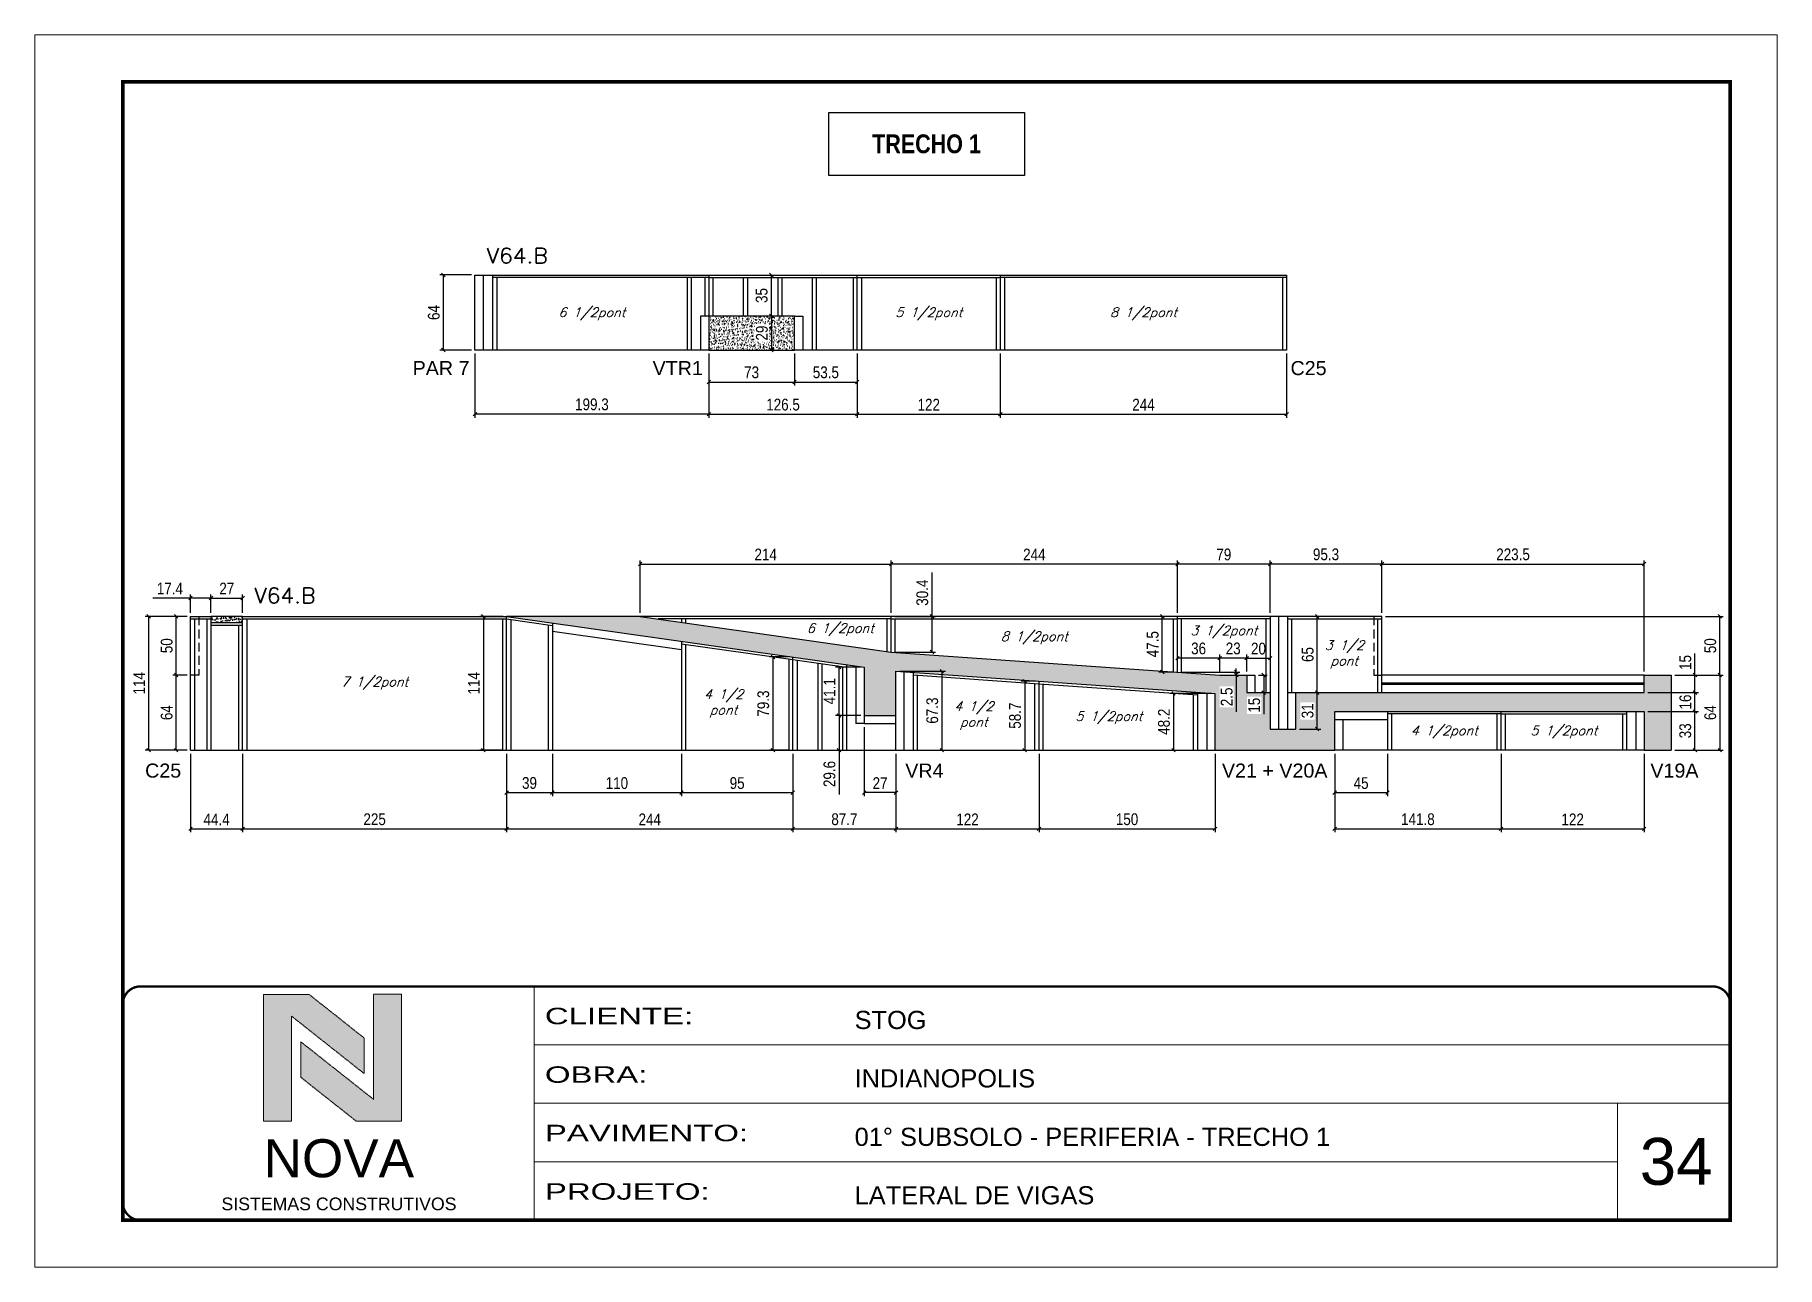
# Model space of a CAD drawing. Extents: x 0 to 6325, y 5574 to 19307.
# Drawn here: x 1585 to 3070, y 7871 to 8921 of the extents above; entities that cross this region are included whole.
import ezdxf

# ---------------------------------------------------------------- set-up
doc = ezdxf.new("R2010")
doc.units = 0
doc.linetypes.add('CONTINUO', pattern=[0])
doc.linetypes.add('DASHED', pattern=[0.75, 0.5, -0.25])
for name, color, linetype in [('1', 1, 'Continuous'), ('5', 5, 'Continuous'), ('COTA', 241, 'Continuous'), ('NOMENCLATURA', 7, 'Continuous'), ('Painéis', 200, 'Continuous'), ('SARR_2.2x7', 40, 'Continuous'), ('SARR_3.5x7', 81, 'Continuous'), ('texto', 7, 'Continuous')]:
    doc.layers.add(name, color=color, linetype=linetype)
for name, color, linetype, lineweight in [('CARIMBO', 255, 'Continuous', 9), ('CARIMBO-LEGENDA', 75, 'Continuous', 15), ('Folhas', 255, 'Continuous', 9), ('SARRAFO DE PRESSAO', 251, 'DASHED', 9), ('Texto Seção', 7, 'Continuous', 15)]:
    doc.layers.add(name, color=color, linetype=linetype, lineweight=lineweight)
doc.styles.add('arial', font='arial.ttf')
doc.styles.add('COTA TECNICA', font='techl___.ttf', dxfattribs={"height": 10})
doc.styles.add('REGUA-120', font='ROMANS.shx', dxfattribs={"height": 15})
doc.styles.add('ROMANC', font='techb___.ttf', dxfattribs={"height": 2.5})
doc.styles.add('Romans', font='romans.shx')
doc.styles.get("Standard").update_dxf_attribs({"font": 'arial.ttf'})
doc.styles.add('Tecnologia', font='')
doc.styles.get('Tecnologia').set_extended_font_data('Forgotten Futurist')
doc.dimstyles.new('PAINEL', dxfattribs={"dimtxt": 10, "dimasz": 3, "dimexe": 3, "dimexo": 3, "dimgap": 3, "dimtad": 1, "dimdec": 1, "dimzin": 12, "dimdsep": 46, "dimtxsty": 'COTA TECNICA', "dimblk1": 'OBLIQUE', "dimblk2": 'OBLIQUE', "dimsah": 1, "dimcen": 0.9, "dimclrd": 4, "dimclre": 4, "dimclrt": 240, "dimadec": 1, "dimazin": 3, "dimtfac": 1, "dimtdec": 1, "dimtmove": 0, "dimatfit": 3, "dimfxl": 1, "dimtolj": 1, "dimtzin": 12, "dimarcsym": 0})
pattern_1 = [(50, (-1585, 1148.575), (5.46554, -0.4781726), [0.5715, -6.2865]), (355, (-1585, 1148.575), (-1.0573026, 5.7317054), [0.4572, -5.0292175]), (100.451445, (-1584.5445, 1148.535), (4.4082374, 5.2535326), [0.4857003, -5.3427073]), (46.1842, (-1585, 1150.099), (8.132371, -1.26127), [0.85725, -9.42975]), (96.63556, (-1584.322, 1149.994), (7.122124, 7.422784), [0.728551, -8.014068]), (351.18415, (-1585, 1150.099), (7.122124, 7.422784), [0.685799, -7.543792]), (21, (-1584.238, 1149.718), (4.5484317, -3.067956), [0.5715, -6.2865]), (326, (-1584.238, 1149.718), (1.854061, 5.525639), [0.4572, -5.0292]), (71.451445, (-1583.859, 1149.4624), (6.4024926, 2.457683), [0.4857003, -5.342698]), (37.5, (-1585, 1148.5751), (0.0926581, 2.53665117), [0, -4.96824, 0, -5.1054, 0, -5.04825]), (7.5, (-1585, 1148.575), (2.0045899, 3.00541724), [0, -2.91084, 0, -4.85394, 0, -1.92405]), (327.5, (-1586.6993, 1148.5751), (4.06771786, -0.1718623), [0, -1.905, 0, -5.9436, 0, -7.8867]), (317.5, (-1587.4613, 1148.575), (4.4438754, 0.7627947), [0, -2.4765, 0, -3.94716, 0, -5.6007])]

msp = doc.modelspace()

# ---------------------------------------------------------------- texts
at = {"layer": '5', "linetype": 'Continuous'}
for s, p in [('PAR 7', (1907.01, 8631.46)), ('VTR1', (2111.52, 8631.46)), ('C25', (2655.23, 8631.46)), ('C25', (1678.98, 8288.5)), ('VR4', (2326.89, 8288.5)), ('V21 + V20A', (2596.79, 8288.5)), ('V19A', (2961.96, 8288.5))]:
    msp.add_text(s, height=12, rotation=0.00004, dxfattribs=at).set_placement(p)
at = {"layer": 'CARIMBO', "style": 'arial'}
msp.add_text('34', height=40, dxfattribs=at).set_placement((2952.86, 7941.54))
at = {"layer": 'NOMENCLATURA', "color": 2, "insert": (2345, 8828.45), "char_height": 16, "attachment_point": 5, "style": 'ROMANC'}
msp.add_mtext('TRECHO 1', dxfattribs=at)
at = {"layer": 'texto', "color": 2, "char_height": 8, "attachment_point": 5, "style": 'Romans'}
for s, insert in [('{\\Q19;\\C256;6 1/2pont}', (2059.78, 8683.66)), ('{\\Q19;\\C256;5 1/2pont}', (2346.93, 8683.66)), ('{\\Q19;\\C256;8 1/2pont}', (2529.93, 8683.66)), ('{\\Q19;\\C256;6 1/2pont}', (2271.5, 8414.58)), ('{\\Q19;\\C256;8 1/2pont}', (2436.86, 8407.58)), ('{\\Q19;\\C256;3 1/2pont}', (2598.37, 8412.58)), ('{\\Q19;\\C256;3 1/2\\Ppont}', (2701.04, 8393.43)), ('{\\Q19;\\C256;7 1/2pont}', (1874.63, 8368.93)), ('{\\Q19;\\C256;4 1/2\\Ppont}', (2171.95, 8351.6)), ('{\\Q19;\\C256;4 1/2\\Ppont}', (2385.28, 8341.3)), ('{\\Q19;\\C256;5 1/2pont}', (2500.36, 8339.55)), ('{\\Q19;\\C256;4 1/2pont}', (2786.29, 8327.33)), ('{\\Q19;\\C256;5 1/2pont}', (2888.19, 8327.33))]:
    msp.add_mtext(s, dxfattribs=dict(at, insert=insert))
at = {"layer": 'Texto Seção', "style": 'REGUA-120', "width": 1.05}
for p in [(1970.13, 8726.76), (1772.12, 8437.16)]:
    msp.add_text('V64.B', height=13, dxfattribs=at).set_placement(p)

# ---------------------------------------------------------------- blocks, each defined once
blk = doc.blocks.new('A$C64660E27')
at = {"layer": 'COTA', "true_color": 0x1a1a1a}
h = blk.add_hatch(color=250, dxfattribs=at)
h.dxf.hatch_style = 1
h.paths.add_polyline_path([(185.4, -11.6), (142.4, -11.6), (142.4, -131.6), (168.8, -131.6), (168.8, -32.2), (237.7, -86.7), (237.7, -53)])
at = {"layer": 'COTA'}
h = blk.add_hatch(color=20, dxfattribs=at)
h.dxf.hatch_style = 1
h.paths.add_polyline_path([(273, -11.4), (246.6, -11.4), (246.6, -111.1), (177.7, -56.6), (177.7, -90.2), (230, -131.6), (273, -131.6)])
for p, q in [((142.4, -131.6), (142.4, -11.6)), ((142.4, -11.6), (185.4, -11.6)), ((185.4, -11.6), (237.7, -53)), ((273, -11.4), (246.6, -11.4)), ((246.6, -111.1), (246.6, -11.4)), ((273, -11.4), (273, -131.6)), ((168.8, -32.2), (237.7, -86.7)), ((168.8, -131.6), (168.8, -32.2)), ((246.6, -111.1), (177.7, -56.6)), ((177.7, -90.2), (177.7, -56.6)), ((237.7, -86.7), (237.7, -53)), ((230, -131.6), (177.7, -90.2)), ((142.4, -131.6), (168.8, -131.6)), ((273, -131.6), (230, -131.6))]:
    blk.add_line(p, q)
at = {"layer": 'CARIMBO-LEGENDA', "color": 7, "linetype": 'Continuous', "ltscale": 100, "style": 'arial'}
blk.add_text('NOVA', height=36, dxfattribs=at).set_placement((142.4, -184.8))
at = {"layer": 'CARIMBO-LEGENDA', "color": 7, "linetype": 'Continuous', "style": 'arial'}
blk.add_text('SISTEMAS CONSTRUTIVOS', height=12, dxfattribs=at).set_placement((102.5, -216))
blk = doc.blocks.new('9999999999')
at = {"color": 30, "linetype": 'CONTINUO'}
for p, q in [((98564.6, 34230.2), (98564.6, 34429.4)), ((98564.6, 34379.6), (99584, 34379.6)), ((98564.6, 34329.8), (99488, 34329.8)), ((99584, 34329.8), (99488, 34329.8)), ((99488, 34329.8), (99488, 34230.2)), ((98564.6, 34280), (99488, 34280))]:
    blk.add_line(p, q, dxfattribs=at)
at = {"color": 30, "linetype": 'CONTINUO', "const_width": 2}
blk.add_lwpolyline([(99584, 34230.2), (99584, 34414.4, 0.414214), (99569, 34429.4), (98229, 34429.4, 0.414214), (98214, 34414.4), (98214, 34245.2, 0.414214), (98229, 34230.2), (99584, 34230.2)], format="xyb", dxfattribs=at)
at = {"layer": 'Folhas'}
blk.add_lwpolyline([(98139, 34190.2), (99624, 34190.2), (99624, 35240.2), (98139, 35240.2)], close=True, dxfattribs=at)
at = {"layer": 'Folhas', "color": 30, "const_width": 3}
blk.add_lwpolyline([(98214, 34230.2), (99584, 34230.2), (99584, 35200.2), (98214, 35200.2)], close=True, dxfattribs=at)
at = {"xscale": 0.9, "yscale": 0.9, "zscale": 0.9}
blk.add_blockref('A$C64660E27', (98205.8, 34433.1), dxfattribs=at)
at = {"color": 7, "linetype": 'Continuous', "ltscale": 5, "style": 'arial'}
for s, height, p in [('STOG', 15.48, (98837.7, 34393.1)), ('INDIANOPOLIS', 15.483, (98837.7, 34343.3)), ('01° SUBSOLO - PERIFERIA - TRECHO 1', 15.483, (98837.7, 34293.5)), ('LATERAL DE VIGAS', 15.483, (98837.7, 34243.7))]:
    blk.add_text(s, height=height, dxfattribs=at).set_placement(p)
at = {"layer": 'Folhas', "color": 7, "style": 'Tecnologia', "width": 1.5}
for s, p in [('CLIENTE:', (98573.7, 34397.2)), ('OBRA:', (98573.7, 34347.3)), ('PAVIMENTO:', (98573.7, 34297.5)), ('PROJETO:', (98573.7, 34247.7))]:
    blk.add_text(s, height=14, dxfattribs=at).set_placement(p)
blk = doc.blocks.new('_Oblique')
at = {"layer": '1', "color": 0, "lineweight": -2}
blk.add_line((-0.5, -0.5), (0.5, 0.5), dxfattribs=at)
blk = doc.blocks.new('*D4534')
at = {"layer": 'COTA', "color": 4, "lineweight": -2, "transparency": 16777216}
for p, q in [((1957.1, 8716.8), (1930.2, 8716.8)), ((1933.2, 8652.8), (1933.2, 8716.8)), ((1957.1, 8652.8), (1930.2, 8652.8))]:
    blk.add_line(p, q, dxfattribs=at)
at = {"layer": 'Defpoints', "color": 0, "transparency": 16777216}
for p in [(1933.2, 8716.8), (1960.1, 8716.8), (1960.1, 8652.8)]:
    blk.add_point(p, dxfattribs=at)
at = {"layer": 'COTA', "color": 4, "lineweight": -2, "transparency": 16777216, "xscale": 3, "yscale": 3, "zscale": 3}
for p, rotation in [((1933.2, 8716.8), 90), ((1933.2, 8652.8), 270)]:
    blk.add_blockref('_Oblique', p, dxfattribs=dict(at, rotation=rotation))
at = {"layer": 'COTA', "color": 240, "transparency": 16777216, "insert": (1925.1, 8684.8), "char_height": 10, "attachment_point": 5, "rotation": 90, "style": 'COTA TECNICA'}
blk.add_mtext('\\A1;64', dxfattribs=at)
blk = doc.blocks.new('*D3485')
at = {"layer": 'COTA', "color": 4, "lineweight": -2, "transparency": 16777216}
for p, q in [((1960.1, 8649.8), (1960.1, 8595.2)), ((2159.4, 8649.8), (2159.4, 8595.2)), ((2159.4, 8598.2), (1960.1, 8598.2))]:
    blk.add_line(p, q, dxfattribs=at)
at = {"layer": 'Defpoints', "color": 0, "transparency": 16777216}
for p in [(1960.1, 8652.8), (2159.4, 8652.8), (1960.1, 8598.2)]:
    blk.add_point(p, dxfattribs=at)
at = {"layer": 'COTA', "color": 4, "lineweight": -2, "transparency": 16777216, "xscale": 3, "yscale": 3, "zscale": 3, "rotation": 180}
blk.add_blockref('_Oblique', (1960.1, 8598.2), dxfattribs=at)
at = {"layer": 'COTA', "color": 4, "lineweight": -2, "transparency": 16777216, "xscale": 3, "yscale": 3, "zscale": 3}
blk.add_blockref('_Oblique', (2159.4, 8598.2), dxfattribs=at)
at = {"layer": 'COTA', "color": 240, "transparency": 16777216, "insert": (2059.8, 8606.5), "char_height": 10, "attachment_point": 5, "style": 'COTA TECNICA'}
blk.add_mtext('\\A1;199.3', dxfattribs=at)
blk = doc.blocks.new('*D4535')
at = {"layer": 'COTA', "color": 4, "lineweight": -2, "transparency": 16777216}
for p, q in [((2407.9, 8649.8), (2407.9, 8595.2)), ((2651.9, 8649.8), (2651.9, 8595.2)), ((2407.9, 8598.2), (2651.9, 8598.2))]:
    blk.add_line(p, q, dxfattribs=at)
at = {"layer": 'Defpoints', "color": 0, "transparency": 16777216}
for p in [(2407.9, 8652.8), (2651.9, 8652.8), (2651.9, 8598.2)]:
    blk.add_point(p, dxfattribs=at)
at = {"layer": 'COTA', "color": 4, "lineweight": -2, "transparency": 16777216, "xscale": 3, "yscale": 3, "zscale": 3, "rotation": 180}
blk.add_blockref('_Oblique', (2407.9, 8598.2), dxfattribs=at)
at = {"layer": 'COTA', "color": 4, "lineweight": -2, "transparency": 16777216, "xscale": 3, "yscale": 3, "zscale": 3}
blk.add_blockref('_Oblique', (2651.9, 8598.2), dxfattribs=at)
at = {"layer": 'COTA', "color": 240, "transparency": 16777216, "insert": (2529.9, 8606.3), "char_height": 10, "attachment_point": 5, "style": 'COTA TECNICA'}
blk.add_mtext('\\A1;244', dxfattribs=at)
blk = doc.blocks.new('*D3486')
at = {"layer": 'COTA', "color": 4, "lineweight": -2, "transparency": 16777216}
for p, q in [((1714.7, 8375.9), (1702.5, 8375.9)), ((1705.5, 8311.9), (1705.5, 8375.9)), ((1714.7, 8311.9), (1702.5, 8311.9))]:
    blk.add_line(p, q, dxfattribs=at)
at = {"layer": 'Defpoints', "color": 0, "transparency": 16777216}
for p in [(1705.5, 8375.9), (1717.7, 8375.9), (1717.7, 8311.9)]:
    blk.add_point(p, dxfattribs=at)
at = {"layer": 'COTA', "color": 4, "lineweight": -2, "transparency": 16777216, "xscale": 3, "yscale": 3, "zscale": 3}
for p, rotation in [((1705.5, 8375.9), 90), ((1705.5, 8311.9), 270)]:
    blk.add_blockref('_Oblique', p, dxfattribs=dict(at, rotation=rotation))
at = {"layer": 'COTA', "color": 240, "transparency": 16777216, "insert": (1697.4, 8343.9), "char_height": 10, "attachment_point": 5, "rotation": 90, "style": 'COTA TECNICA'}
blk.add_mtext('\\A1;64', dxfattribs=at)
blk = doc.blocks.new('*D4518')
at = {"layer": 'COTA', "color": 4, "lineweight": -2, "transparency": 16777216}
for p, q in [((1714.7, 8425.9), (1702.5, 8425.9)), ((1705.5, 8375.9), (1705.5, 8425.9)), ((1714.7, 8375.9), (1702.5, 8375.9))]:
    blk.add_line(p, q, dxfattribs=at)
at = {"layer": 'Defpoints', "color": 0, "transparency": 16777216}
for p in [(1705.5, 8425.9), (1717.7, 8425.9), (1717.7, 8375.9)]:
    blk.add_point(p, dxfattribs=at)
at = {"layer": 'COTA', "color": 4, "lineweight": -2, "transparency": 16777216, "xscale": 3, "yscale": 3, "zscale": 3}
for p, rotation in [((1705.5, 8425.9), 90), ((1705.5, 8375.9), 270)]:
    blk.add_blockref('_Oblique', p, dxfattribs=dict(at, rotation=rotation))
at = {"layer": 'COTA', "color": 240, "transparency": 16777216, "insert": (1697.4, 8400.9), "char_height": 10, "attachment_point": 5, "rotation": 90, "style": 'COTA TECNICA'}
blk.add_mtext('\\A1;50', dxfattribs=at)
blk = doc.blocks.new('*D4519')
at = {"layer": 'COTA', "color": 4, "lineweight": -2, "transparency": 16777216}
for p, q in [((1714.7, 8425.9), (1679, 8425.9)), ((1682, 8425.9), (1682, 8311.9)), ((1714.7, 8311.9), (1679, 8311.9))]:
    blk.add_line(p, q, dxfattribs=at)
at = {"layer": 'Defpoints', "color": 0, "transparency": 16777216}
for p in [(1717.7, 8425.9), (1682, 8311.9), (1717.7, 8311.9)]:
    blk.add_point(p, dxfattribs=at)
at = {"layer": 'COTA', "color": 4, "lineweight": -2, "transparency": 16777216, "xscale": 3, "yscale": 3, "zscale": 3}
for p, rotation in [((1682, 8425.9), 90), ((1682, 8311.9), 270)]:
    blk.add_blockref('_Oblique', p, dxfattribs=dict(at, rotation=rotation))
at = {"layer": 'COTA', "color": 240, "transparency": 16777216, "insert": (1673.9, 8368.9), "char_height": 10, "attachment_point": 5, "rotation": 90, "style": 'COTA TECNICA'}
blk.add_mtext('\\A1;114', dxfattribs=at)
blk = doc.blocks.new('*D4520')
at = {"layer": 'COTA', "color": 4, "lineweight": -2, "transparency": 16777216}
for p, q in [((1717.7, 8308.9), (1717.7, 8241.9)), ((1762.1, 8308.9), (1762.1, 8241.9)), ((1717.7, 8244.9), (1762.1, 8244.9))]:
    blk.add_line(p, q, dxfattribs=at)
at = {"layer": 'Defpoints', "color": 0, "transparency": 16777216}
for p in [(1717.7, 8311.9), (1762.1, 8311.9), (1762.1, 8244.9)]:
    blk.add_point(p, dxfattribs=at)
at = {"layer": 'COTA', "color": 4, "lineweight": -2, "transparency": 16777216, "xscale": 3, "yscale": 3, "zscale": 3, "rotation": 180}
blk.add_blockref('_Oblique', (1717.7, 8244.9), dxfattribs=at)
at = {"layer": 'COTA', "color": 4, "lineweight": -2, "transparency": 16777216, "xscale": 3, "yscale": 3, "zscale": 3}
blk.add_blockref('_Oblique', (1762.1, 8244.9), dxfattribs=at)
at = {"layer": 'COTA', "color": 240, "transparency": 16777216, "insert": (1739.9, 8252.9), "char_height": 10, "attachment_point": 5, "style": 'COTA TECNICA'}
blk.add_mtext('\\A1;44.4', dxfattribs=at)
blk = doc.blocks.new('*D4521')
at = {"layer": 'COTA', "color": 4, "lineweight": -2, "transparency": 16777216}
for p, q in [((1762.1, 8308.9), (1762.1, 8241.9)), ((1987.1, 8308.9), (1987.1, 8241.9)), ((1762.1, 8244.9), (1987.1, 8244.9))]:
    blk.add_line(p, q, dxfattribs=at)
at = {"layer": 'Defpoints', "color": 0, "transparency": 16777216}
for p in [(1762.1, 8311.9), (1987.1, 8311.9), (1987.1, 8244.9)]:
    blk.add_point(p, dxfattribs=at)
at = {"layer": 'COTA', "color": 4, "lineweight": -2, "transparency": 16777216, "xscale": 3, "yscale": 3, "zscale": 3, "rotation": 180}
blk.add_blockref('_Oblique', (1762.1, 8244.9), dxfattribs=at)
at = {"layer": 'COTA', "color": 4, "lineweight": -2, "transparency": 16777216, "xscale": 3, "yscale": 3, "zscale": 3}
blk.add_blockref('_Oblique', (1987.1, 8244.9), dxfattribs=at)
at = {"layer": 'COTA', "color": 240, "transparency": 16777216, "insert": (1874.6, 8253), "char_height": 10, "attachment_point": 5, "style": 'COTA TECNICA'}
blk.add_mtext('\\A1;225', dxfattribs=at)
blk = doc.blocks.new('*D4522')
at = {"layer": 'COTA', "color": 4, "lineweight": -2, "transparency": 16777216}
for p, q in [((1987.1, 8308.9), (1987.1, 8241.9)), ((2231.1, 8308.9), (2231.1, 8241.9)), ((1987.1, 8244.9), (2231.1, 8244.9))]:
    blk.add_line(p, q, dxfattribs=at)
at = {"layer": 'Defpoints', "color": 0, "transparency": 16777216}
for p in [(1987.1, 8311.9), (2231.1, 8311.9), (2231.1, 8244.9)]:
    blk.add_point(p, dxfattribs=at)
at = {"layer": 'COTA', "color": 4, "lineweight": -2, "transparency": 16777216, "xscale": 3, "yscale": 3, "zscale": 3, "rotation": 180}
blk.add_blockref('_Oblique', (1987.1, 8244.9), dxfattribs=at)
at = {"layer": 'COTA', "color": 4, "lineweight": -2, "transparency": 16777216, "xscale": 3, "yscale": 3, "zscale": 3}
blk.add_blockref('_Oblique', (2231.1, 8244.9), dxfattribs=at)
at = {"layer": 'COTA', "color": 240, "transparency": 16777216, "insert": (2109.1, 8252.9), "char_height": 10, "attachment_point": 5, "style": 'COTA TECNICA'}
blk.add_mtext('\\A1;244', dxfattribs=at)
blk = doc.blocks.new('*D4523')
at = {"layer": 'COTA', "color": 4, "lineweight": -2, "transparency": 16777216}
for p, q in [((2231.1, 8308.9), (2231.1, 8241.9)), ((2318.9, 8308.9), (2318.9, 8241.9)), ((2231.1, 8244.9), (2318.9, 8244.9))]:
    blk.add_line(p, q, dxfattribs=at)
at = {"layer": 'Defpoints', "color": 0, "transparency": 16777216}
for p in [(2231.1, 8311.9), (2318.9, 8311.9), (2318.9, 8244.9)]:
    blk.add_point(p, dxfattribs=at)
at = {"layer": 'COTA', "color": 4, "lineweight": -2, "transparency": 16777216, "xscale": 3, "yscale": 3, "zscale": 3, "rotation": 180}
blk.add_blockref('_Oblique', (2231.1, 8244.9), dxfattribs=at)
at = {"layer": 'COTA', "color": 4, "lineweight": -2, "transparency": 16777216, "xscale": 3, "yscale": 3, "zscale": 3}
blk.add_blockref('_Oblique', (2318.9, 8244.9), dxfattribs=at)
at = {"layer": 'COTA', "color": 240, "transparency": 16777216, "insert": (2275, 8253), "char_height": 10, "attachment_point": 5, "style": 'COTA TECNICA'}
blk.add_mtext('\\A1;87.7', dxfattribs=at)
blk = doc.blocks.new('*D3483')
at = {"layer": 'COTA', "color": 4, "lineweight": -2, "transparency": 16777216}
for p, q in [((2291.9, 8331.5), (2291.9, 8272.7)), ((2318.9, 8308.9), (2318.9, 8272.7)), ((2318.9, 8275.7), (2291.9, 8275.7))]:
    blk.add_line(p, q, dxfattribs=at)
at = {"layer": 'Defpoints', "color": 0, "transparency": 16777216}
for p in [(2291.9, 8334.5), (2318.9, 8311.9), (2291.9, 8275.7)]:
    blk.add_point(p, dxfattribs=at)
at = {"layer": 'COTA', "color": 4, "lineweight": -2, "transparency": 16777216, "xscale": 3, "yscale": 3, "zscale": 3, "rotation": 180}
blk.add_blockref('_Oblique', (2291.9, 8275.7), dxfattribs=at)
at = {"layer": 'COTA', "color": 4, "lineweight": -2, "transparency": 16777216, "xscale": 3, "yscale": 3, "zscale": 3}
blk.add_blockref('_Oblique', (2318.9, 8275.7), dxfattribs=at)
at = {"layer": 'COTA', "color": 240, "transparency": 16777216, "insert": (2305.4, 8283.8), "char_height": 10, "attachment_point": 5, "style": 'COTA TECNICA'}
blk.add_mtext('\\A1;27', dxfattribs=at)
blk = doc.blocks.new('*D4524')
at = {"layer": 'COTA', "color": 4, "lineweight": -2, "transparency": 16777216}
for p, q in [((2318.9, 8308.9), (2318.9, 8241.9)), ((2440.9, 8308.9), (2440.9, 8241.9)), ((2318.9, 8244.9), (2440.9, 8244.9))]:
    blk.add_line(p, q, dxfattribs=at)
at = {"layer": 'Defpoints', "color": 0, "transparency": 16777216}
for p in [(2318.9, 8311.9), (2440.9, 8311.9), (2440.9, 8244.9)]:
    blk.add_point(p, dxfattribs=at)
at = {"layer": 'COTA', "color": 4, "lineweight": -2, "transparency": 16777216, "xscale": 3, "yscale": 3, "zscale": 3, "rotation": 180}
blk.add_blockref('_Oblique', (2318.9, 8244.9), dxfattribs=at)
at = {"layer": 'COTA', "color": 4, "lineweight": -2, "transparency": 16777216, "xscale": 3, "yscale": 3, "zscale": 3}
blk.add_blockref('_Oblique', (2440.9, 8244.9), dxfattribs=at)
at = {"layer": 'COTA', "color": 240, "transparency": 16777216, "insert": (2379.9, 8252.9), "char_height": 10, "attachment_point": 5, "style": 'COTA TECNICA'}
blk.add_mtext('\\A1;122', dxfattribs=at)
blk = doc.blocks.new('*D4527')
at = {"layer": 'COTA', "color": 4, "lineweight": -2, "transparency": 16777216}
for p, q in [((2440.9, 8308.9), (2440.9, 8241.9)), ((2590.9, 8308.9), (2590.9, 8241.9)), ((2440.9, 8244.9), (2590.9, 8244.9))]:
    blk.add_line(p, q, dxfattribs=at)
at = {"layer": 'Defpoints', "color": 0, "transparency": 16777216}
for p in [(2440.9, 8311.9), (2590.9, 8311.9), (2590.9, 8244.9)]:
    blk.add_point(p, dxfattribs=at)
at = {"layer": 'COTA', "color": 4, "lineweight": -2, "transparency": 16777216, "xscale": 3, "yscale": 3, "zscale": 3, "rotation": 180}
blk.add_blockref('_Oblique', (2440.9, 8244.9), dxfattribs=at)
at = {"layer": 'COTA', "color": 4, "lineweight": -2, "transparency": 16777216, "xscale": 3, "yscale": 3, "zscale": 3}
blk.add_blockref('_Oblique', (2590.9, 8244.9), dxfattribs=at)
at = {"layer": 'COTA', "color": 240, "transparency": 16777216, "insert": (2515.9, 8253), "char_height": 10, "attachment_point": 5, "style": 'COTA TECNICA'}
blk.add_mtext('\\A1;150', dxfattribs=at)
blk = doc.blocks.new('*D4528')
at = {"layer": 'COTA', "color": 4, "lineweight": -2, "transparency": 16777216}
for p, q in [((2692.9, 8308.9), (2692.9, 8241.9)), ((2834.7, 8308.9), (2834.7, 8241.9)), ((2692.9, 8244.9), (2834.7, 8244.9))]:
    blk.add_line(p, q, dxfattribs=at)
at = {"layer": 'Defpoints', "color": 0, "transparency": 16777216}
for p in [(2692.9, 8311.9), (2834.7, 8311.9), (2834.7, 8244.9)]:
    blk.add_point(p, dxfattribs=at)
at = {"layer": 'COTA', "color": 4, "lineweight": -2, "transparency": 16777216, "xscale": 3, "yscale": 3, "zscale": 3, "rotation": 180}
blk.add_blockref('_Oblique', (2692.9, 8244.9), dxfattribs=at)
at = {"layer": 'COTA', "color": 4, "lineweight": -2, "transparency": 16777216, "xscale": 3, "yscale": 3, "zscale": 3}
blk.add_blockref('_Oblique', (2834.7, 8244.9), dxfattribs=at)
at = {"layer": 'COTA', "color": 240, "transparency": 16777216, "insert": (2763.8, 8253), "char_height": 10, "attachment_point": 5, "style": 'COTA TECNICA'}
blk.add_mtext('\\A1;141.8', dxfattribs=at)
blk = doc.blocks.new('*D4529')
at = {"layer": 'COTA', "color": 4, "lineweight": -2, "transparency": 16777216}
for p, q in [((2834.7, 8308.9), (2834.7, 8241.9)), ((2956.7, 8308.9), (2956.7, 8241.9)), ((2834.7, 8244.9), (2956.7, 8244.9))]:
    blk.add_line(p, q, dxfattribs=at)
at = {"layer": 'Defpoints', "color": 0, "transparency": 16777216}
for p in [(2834.7, 8311.9), (2956.7, 8311.9), (2956.7, 8244.9)]:
    blk.add_point(p, dxfattribs=at)
at = {"layer": 'COTA', "color": 4, "lineweight": -2, "transparency": 16777216, "xscale": 3, "yscale": 3, "zscale": 3, "rotation": 180}
blk.add_blockref('_Oblique', (2834.7, 8244.9), dxfattribs=at)
at = {"layer": 'COTA', "color": 4, "lineweight": -2, "transparency": 16777216, "xscale": 3, "yscale": 3, "zscale": 3}
blk.add_blockref('_Oblique', (2956.7, 8244.9), dxfattribs=at)
at = {"layer": 'COTA', "color": 240, "transparency": 16777216, "insert": (2895.7, 8252.9), "char_height": 10, "attachment_point": 5, "style": 'COTA TECNICA'}
blk.add_mtext('\\A1;122', dxfattribs=at)
blk = doc.blocks.new('*D4530')
at = {"layer": 'COTA', "color": 4, "lineweight": -2, "transparency": 16777216}
for p, q in [((2692.9, 8308.9), (2692.9, 8272.7)), ((2737.9, 8308.9), (2737.9, 8272.7)), ((2692.9, 8275.7), (2737.9, 8275.7))]:
    blk.add_line(p, q, dxfattribs=at)
at = {"layer": 'Defpoints', "color": 0, "transparency": 16777216}
for p in [(2692.9, 8311.9), (2737.9, 8311.9), (2737.9, 8275.7)]:
    blk.add_point(p, dxfattribs=at)
at = {"layer": 'COTA', "color": 4, "lineweight": -2, "transparency": 16777216, "xscale": 3, "yscale": 3, "zscale": 3, "rotation": 180}
blk.add_blockref('_Oblique', (2692.9, 8275.7), dxfattribs=at)
at = {"layer": 'COTA', "color": 4, "lineweight": -2, "transparency": 16777216, "xscale": 3, "yscale": 3, "zscale": 3}
blk.add_blockref('_Oblique', (2737.9, 8275.7), dxfattribs=at)
at = {"layer": 'COTA', "color": 240, "transparency": 16777216, "insert": (2715.4, 8283.8), "char_height": 10, "attachment_point": 5, "style": 'COTA TECNICA'}
blk.add_mtext('\\A1;45', dxfattribs=at)
blk = doc.blocks.new('*D4531')
at = {"layer": 'COTA', "color": 4, "lineweight": -2, "transparency": 16777216}
for p, q in [((1717.7, 8441.5), (1685.5, 8441.5)), ((1717.7, 8428.9), (1717.7, 8444.5)), ((1735.1, 8441.5), (1717.7, 8441.5)), ((1735.1, 8428.9), (1735.1, 8444.5))]:
    blk.add_line(p, q, dxfattribs=at)
at = {"layer": 'Defpoints', "color": 0, "transparency": 16777216}
for p in [(1717.7, 8441.5), (1717.7, 8425.9), (1735.1, 8425.9)]:
    blk.add_point(p, dxfattribs=at)
at = {"layer": 'COTA', "color": 4, "lineweight": -2, "transparency": 16777216, "xscale": 3, "yscale": 3, "zscale": 3, "rotation": 180}
blk.add_blockref('_Oblique', (1717.7, 8441.5), dxfattribs=at)
at = {"layer": 'COTA', "color": 4, "lineweight": -2, "transparency": 16777216, "xscale": 3, "yscale": 3, "zscale": 3}
blk.add_blockref('_Oblique', (1735.1, 8441.5), dxfattribs=at)
at = {"layer": 'COTA', "color": 240, "transparency": 16777216, "insert": (1700.1, 8449.6), "char_height": 10, "attachment_point": 5, "style": 'COTA TECNICA'}
blk.add_mtext('\\A1;17.4', dxfattribs=at)
blk = doc.blocks.new('*D4532')
at = {"layer": 'COTA', "color": 4, "lineweight": -2, "transparency": 16777216}
for p, q in [((1735.1, 8428.9), (1735.1, 8444.5)), ((1735.1, 8441.5), (1762.1, 8441.5)), ((1762.1, 8428.9), (1762.1, 8444.5))]:
    blk.add_line(p, q, dxfattribs=at)
at = {"layer": 'Defpoints', "color": 0, "transparency": 16777216}
for p in [(1762.1, 8441.5), (1735.1, 8425.9), (1762.1, 8425.9)]:
    blk.add_point(p, dxfattribs=at)
at = {"layer": 'COTA', "color": 4, "lineweight": -2, "transparency": 16777216, "xscale": 3, "yscale": 3, "zscale": 3, "rotation": 180}
blk.add_blockref('_Oblique', (1735.1, 8441.5), dxfattribs=at)
at = {"layer": 'COTA', "color": 4, "lineweight": -2, "transparency": 16777216, "xscale": 3, "yscale": 3, "zscale": 3}
blk.add_blockref('_Oblique', (1762.1, 8441.5), dxfattribs=at)
at = {"layer": 'COTA', "color": 240, "transparency": 16777216, "insert": (1748.6, 8449.6), "char_height": 10, "attachment_point": 5, "style": 'COTA TECNICA'}
blk.add_mtext('\\A1;27', dxfattribs=at)
blk = doc.blocks.new('*D4533')
at = {"layer": 'COTA', "color": 4, "lineweight": -2, "transparency": 16777216}
for p, q in [((1984.1, 8425.9), (1964.3, 8425.9)), ((1967.3, 8425.9), (1967.3, 8311.9)), ((1984.1, 8311.9), (1964.3, 8311.9))]:
    blk.add_line(p, q, dxfattribs=at)
at = {"layer": 'Defpoints', "color": 0, "transparency": 16777216}
for p in [(1987.1, 8425.9), (1967.3, 8311.9), (1987.1, 8311.9)]:
    blk.add_point(p, dxfattribs=at)
at = {"layer": 'COTA', "color": 4, "lineweight": -2, "transparency": 16777216, "xscale": 3, "yscale": 3, "zscale": 3}
for p, rotation in [((1967.3, 8425.9), 90), ((1967.3, 8311.9), 270)]:
    blk.add_blockref('_Oblique', p, dxfattribs=dict(at, rotation=rotation))
at = {"layer": 'COTA', "color": 240, "transparency": 16777216, "insert": (1959.2, 8368.9), "char_height": 10, "attachment_point": 5, "rotation": 90, "style": 'COTA TECNICA'}
blk.add_mtext('\\A1;114', dxfattribs=at)
blk = doc.blocks.new('*D4536')
at = {"layer": 'COTA', "color": 4, "lineweight": -2, "transparency": 16777216}
for p, q in [((2228.1, 8391.3), (2211.1, 8391.3)), ((2214.1, 8391.3), (2214.1, 8311.9)), ((2228.1, 8311.9), (2211.1, 8311.9))]:
    blk.add_line(p, q, dxfattribs=at)
at = {"layer": 'Defpoints', "color": 0, "transparency": 16777216}
for p in [(2231.1, 8391.3), (2214.1, 8311.9), (2231.1, 8311.9)]:
    blk.add_point(p, dxfattribs=at)
at = {"layer": 'COTA', "color": 4, "lineweight": -2, "transparency": 16777216, "xscale": 3, "yscale": 3, "zscale": 3}
for p, rotation in [((2214.1, 8391.3), 90), ((2214.1, 8311.9), 270)]:
    blk.add_blockref('_Oblique', p, dxfattribs=dict(at, rotation=rotation))
at = {"layer": 'COTA', "color": 240, "transparency": 16777216, "insert": (2205.9, 8351.6), "char_height": 10, "attachment_point": 5, "rotation": 90, "style": 'COTA TECNICA'}
blk.add_mtext('\\A1;79.3', dxfattribs=at)
blk = doc.blocks.new('*D3487')
at = {"layer": 'COTA', "color": 4, "lineweight": -2, "transparency": 16777216}
for p, q in [((1987.1, 8308.9), (1987.1, 8272.7)), ((2026.1, 8308.9), (2026.1, 8272.7)), ((1987.1, 8275.7), (2026.1, 8275.7))]:
    blk.add_line(p, q, dxfattribs=at)
at = {"layer": 'Defpoints', "color": 0, "transparency": 16777216}
for p in [(1987.1, 8311.9), (2026.1, 8311.9), (2026.1, 8275.7)]:
    blk.add_point(p, dxfattribs=at)
at = {"layer": 'COTA', "color": 4, "lineweight": -2, "transparency": 16777216, "xscale": 3, "yscale": 3, "zscale": 3, "rotation": 180}
blk.add_blockref('_Oblique', (1987.1, 8275.7), dxfattribs=at)
at = {"layer": 'COTA', "color": 4, "lineweight": -2, "transparency": 16777216, "xscale": 3, "yscale": 3, "zscale": 3}
blk.add_blockref('_Oblique', (2026.1, 8275.7), dxfattribs=at)
at = {"layer": 'COTA', "color": 240, "transparency": 16777216, "insert": (2006.6, 8283.9), "char_height": 10, "attachment_point": 5, "style": 'COTA TECNICA'}
blk.add_mtext('\\A1;39', dxfattribs=at)
blk = doc.blocks.new('*D4537')
at = {"layer": 'COTA', "color": 4, "lineweight": -2, "transparency": 16777216}
for p, q in [((2026.1, 8308.9), (2026.1, 8272.7)), ((2136.1, 8308.9), (2136.1, 8272.7)), ((2026.1, 8275.7), (2136.1, 8275.7))]:
    blk.add_line(p, q, dxfattribs=at)
at = {"layer": 'Defpoints', "color": 0, "transparency": 16777216}
for p in [(2026.1, 8311.9), (2136.1, 8311.9), (2136.1, 8275.7)]:
    blk.add_point(p, dxfattribs=at)
at = {"layer": 'COTA', "color": 4, "lineweight": -2, "transparency": 16777216, "xscale": 3, "yscale": 3, "zscale": 3, "rotation": 180}
blk.add_blockref('_Oblique', (2026.1, 8275.7), dxfattribs=at)
at = {"layer": 'COTA', "color": 4, "lineweight": -2, "transparency": 16777216, "xscale": 3, "yscale": 3, "zscale": 3}
blk.add_blockref('_Oblique', (2136.1, 8275.7), dxfattribs=at)
at = {"layer": 'COTA', "color": 240, "transparency": 16777216, "insert": (2081.1, 8283.8), "char_height": 10, "attachment_point": 5, "style": 'COTA TECNICA'}
blk.add_mtext('\\A1;110', dxfattribs=at)
blk = doc.blocks.new('*D4538')
at = {"layer": 'COTA', "color": 4, "lineweight": -2, "transparency": 16777216}
for p, q in [((2321.9, 8379.2), (2361.1, 8379.2)), ((2358.1, 8379.2), (2358.1, 8311.9))]:
    blk.add_line(p, q, dxfattribs=at)
at = {"layer": 'Defpoints', "color": 0, "transparency": 16777216}
for p in [(2318.9, 8379.2), (2358.1, 8311.9), (2358.1, 8311.9)]:
    blk.add_point(p, dxfattribs=at)
at = {"layer": 'COTA', "color": 4, "lineweight": -2, "transparency": 16777216, "xscale": 3, "yscale": 3, "zscale": 3}
for p, rotation in [((2358.1, 8379.2), 90), ((2358.1, 8311.9), 270)]:
    blk.add_blockref('_Oblique', p, dxfattribs=dict(at, rotation=rotation))
at = {"layer": 'COTA', "color": 240, "transparency": 16777216, "insert": (2349.9, 8345.6), "char_height": 10, "attachment_point": 5, "rotation": 90, "style": 'COTA TECNICA'}
blk.add_mtext('\\A1;67.3', dxfattribs=at)
blk = doc.blocks.new('*D4539')
at = {"layer": 'COTA', "color": 4, "lineweight": -2, "transparency": 16777216}
for p, q in [((2437.9, 8370.7), (2425.7, 8370.7)), ((2428.7, 8370.7), (2428.7, 8311.9))]:
    blk.add_line(p, q, dxfattribs=at)
at = {"layer": 'Defpoints', "color": 0, "transparency": 16777216}
for p in [(2440.9, 8370.7), (2428.7, 8311.9), (2428.7, 8311.9)]:
    blk.add_point(p, dxfattribs=at)
at = {"layer": 'COTA', "color": 4, "lineweight": -2, "transparency": 16777216, "xscale": 3, "yscale": 3, "zscale": 3}
for p, rotation in [((2428.7, 8370.7), 90), ((2428.7, 8311.9), 270)]:
    blk.add_blockref('_Oblique', p, dxfattribs=dict(at, rotation=rotation))
at = {"layer": 'COTA', "color": 240, "transparency": 16777216, "insert": (2420.5, 8341.3), "char_height": 10, "attachment_point": 5, "rotation": 90, "style": 'COTA TECNICA'}
blk.add_mtext('\\A1;58.7', dxfattribs=at)
blk = doc.blocks.new('*D3488')
at = {"layer": 'COTA', "color": 4, "lineweight": -2, "transparency": 16777216}
for p, q in [((2288.9, 8382.6), (2267.4, 8382.6)), ((2270.4, 8341.5), (2270.4, 8382.6)), ((2288.9, 8341.5), (2267.4, 8341.5))]:
    blk.add_line(p, q, dxfattribs=at)
at = {"layer": 'Defpoints', "color": 0, "transparency": 16777216}
for p in [(2270.4, 8382.6), (2291.9, 8382.6), (2291.9, 8341.5)]:
    blk.add_point(p, dxfattribs=at)
at = {"layer": 'COTA', "color": 4, "lineweight": -2, "transparency": 16777216, "xscale": 3, "yscale": 3, "zscale": 3}
for p, rotation in [((2270.4, 8382.6), 90), ((2270.4, 8341.5), 270)]:
    blk.add_blockref('_Oblique', p, dxfattribs=dict(at, rotation=rotation))
at = {"layer": 'COTA', "color": 240, "transparency": 16777216, "insert": (2262.3, 8362.1), "char_height": 10, "attachment_point": 5, "rotation": 90, "style": 'COTA TECNICA'}
blk.add_mtext('\\A1;41.1', dxfattribs=at)
blk = doc.blocks.new('*D3489')
at = {"layer": 'COTA', "color": 4, "lineweight": -2, "transparency": 16777216}
for p, q in [((2288.9, 8341.5), (2267.4, 8341.5)), ((2270.4, 8341.5), (2270.4, 8311.9)), ((2270.4, 8311.9), (2270.4, 8274.2))]:
    blk.add_line(p, q, dxfattribs=at)
at = {"layer": 'Defpoints', "color": 0, "transparency": 16777216}
for p in [(2291.9, 8341.5), (2270.4, 8311.9), (2270.4, 8311.9)]:
    blk.add_point(p, dxfattribs=at)
at = {"layer": 'COTA', "color": 4, "lineweight": -2, "transparency": 16777216, "xscale": 3, "yscale": 3, "zscale": 3}
for p, rotation in [((2270.4, 8341.5), 90), ((2270.4, 8311.9), 270)]:
    blk.add_blockref('_Oblique', p, dxfattribs=dict(at, rotation=rotation))
at = {"layer": 'COTA', "color": 240, "transparency": 16777216, "insert": (2262.3, 8291.6), "char_height": 10, "attachment_point": 5, "rotation": 90, "style": 'COTA TECNICA'}
blk.add_mtext('\\A1;29.6', dxfattribs=at)
blk = doc.blocks.new('*D4540')
at = {"layer": 'COTA', "color": 4, "lineweight": -2, "transparency": 16777216}
for p, q in [((2587.9, 8360.2), (2552.5, 8360.2)), ((2555.5, 8360.2), (2555.5, 8311.9))]:
    blk.add_line(p, q, dxfattribs=at)
at = {"layer": 'Defpoints', "color": 0, "transparency": 16777216}
for p in [(2590.9, 8360.2), (2555.5, 8311.9), (2555.5, 8311.9)]:
    blk.add_point(p, dxfattribs=at)
at = {"layer": 'COTA', "color": 4, "lineweight": -2, "transparency": 16777216, "xscale": 3, "yscale": 3, "zscale": 3}
for p, rotation in [((2555.5, 8360.2), 90), ((2555.5, 8311.9), 270)]:
    blk.add_blockref('_Oblique', p, dxfattribs=dict(at, rotation=rotation))
at = {"layer": 'COTA', "color": 240, "transparency": 16777216, "insert": (2547.4, 8336.1), "char_height": 10, "attachment_point": 5, "rotation": 90, "style": 'COTA TECNICA'}
blk.add_mtext('\\A1;48.2', dxfattribs=at)
blk = doc.blocks.new('*D4541')
at = {"layer": 'COTA', "color": 4, "lineweight": -2, "transparency": 16777216}
for p, q in [((2959.7, 8344.9), (3002.9, 8344.9)), ((2999.9, 8311.9), (2999.9, 8344.9)), ((2982.7, 8311.9), (3002.9, 8311.9))]:
    blk.add_line(p, q, dxfattribs=at)
at = {"layer": 'Defpoints', "color": 0, "transparency": 16777216}
for p in [(2956.7, 8344.9), (2999.9, 8344.9), (2979.7, 8311.9)]:
    blk.add_point(p, dxfattribs=at)
at = {"layer": 'COTA', "color": 4, "lineweight": -2, "transparency": 16777216, "xscale": 3, "yscale": 3, "zscale": 3}
for p, rotation in [((2999.9, 8344.9), 90), ((2999.9, 8311.9), 270)]:
    blk.add_blockref('_Oblique', p, dxfattribs=dict(at, rotation=rotation))
at = {"layer": 'COTA', "color": 240, "transparency": 16777216, "insert": (2991.7, 8328.4), "char_height": 10, "attachment_point": 5, "rotation": 90, "style": 'COTA TECNICA'}
blk.add_mtext('\\A1;33', dxfattribs=at)
blk = doc.blocks.new('*D4542')
at = {"layer": 'COTA', "color": 4, "lineweight": -2, "transparency": 16777216}
for p, q in [((2959.7, 8360.9), (3002.9, 8360.9)), ((2999.9, 8344.9), (2999.9, 8360.9)), ((2959.7, 8344.9), (3002.9, 8344.9))]:
    blk.add_line(p, q, dxfattribs=at)
at = {"layer": 'Defpoints', "color": 0, "transparency": 16777216}
for p in [(2956.7, 8360.9), (2999.9, 8360.9), (2956.7, 8344.9)]:
    blk.add_point(p, dxfattribs=at)
at = {"layer": 'COTA', "color": 4, "lineweight": -2, "transparency": 16777216, "xscale": 3, "yscale": 3, "zscale": 3}
for p, rotation in [((2999.9, 8360.9), 90), ((2999.9, 8344.9), 270)]:
    blk.add_blockref('_Oblique', p, dxfattribs=dict(at, rotation=rotation))
at = {"layer": 'COTA', "color": 240, "transparency": 16777216, "insert": (2991.8, 8352.9), "char_height": 10, "attachment_point": 5, "rotation": 90, "style": 'COTA TECNICA'}
blk.add_mtext('\\A1;16', dxfattribs=at)
blk = doc.blocks.new('*D4543')
at = {"layer": 'COTA', "color": 4, "lineweight": -2, "transparency": 16777216}
for p, q in [((2999.9, 8375.9), (2999.9, 8394.3)), ((2982.7, 8375.9), (3002.9, 8375.9)), ((2999.9, 8360.9), (2999.9, 8375.9)), ((2959.7, 8360.9), (3002.9, 8360.9))]:
    blk.add_line(p, q, dxfattribs=at)
at = {"layer": 'Defpoints', "color": 0, "transparency": 16777216}
for p in [(2979.7, 8375.9), (2999.9, 8375.9), (2956.7, 8360.9)]:
    blk.add_point(p, dxfattribs=at)
at = {"layer": 'COTA', "color": 4, "lineweight": -2, "transparency": 16777216, "xscale": 3, "yscale": 3, "zscale": 3}
for p, rotation in [((2999.9, 8375.9), 90), ((2999.9, 8360.9), 270)]:
    blk.add_blockref('_Oblique', p, dxfattribs=dict(at, rotation=rotation))
at = {"layer": 'COTA', "color": 240, "transparency": 16777216, "insert": (2991.8, 8386.6), "char_height": 10, "attachment_point": 5, "rotation": 90, "style": 'COTA TECNICA'}
blk.add_mtext('\\A1;15', dxfattribs=at)
blk = doc.blocks.new('*D4544')
at = {"layer": 'COTA', "color": 4, "lineweight": -2, "transparency": 16777216}
for p, q in [((2982.7, 8375.9), (3024.1, 8375.9)), ((3021.1, 8375.9), (3021.1, 8311.9)), ((2982.7, 8311.9), (3024.1, 8311.9))]:
    blk.add_line(p, q, dxfattribs=at)
at = {"layer": 'Defpoints', "color": 0, "transparency": 16777216}
for p in [(2979.7, 8375.9), (2979.7, 8311.9), (3021.1, 8311.9)]:
    blk.add_point(p, dxfattribs=at)
at = {"layer": 'COTA', "color": 4, "lineweight": -2, "transparency": 16777216, "xscale": 3, "yscale": 3, "zscale": 3}
for p, rotation in [((3021.1, 8375.9), 90), ((3021.1, 8311.9), 270)]:
    blk.add_blockref('_Oblique', p, dxfattribs=dict(at, rotation=rotation))
at = {"layer": 'COTA', "color": 240, "transparency": 16777216, "insert": (3013, 8343.9), "char_height": 10, "attachment_point": 5, "rotation": 90, "style": 'COTA TECNICA'}
blk.add_mtext('\\A1;64', dxfattribs=at)
blk = doc.blocks.new('*D4545')
at = {"layer": 'COTA', "color": 4, "lineweight": -2, "transparency": 16777216}
for p, q in [((2736.2, 8425.9), (3024.1, 8425.9)), ((3021.1, 8375.9), (3021.1, 8425.9)), ((2982.7, 8375.9), (3024.1, 8375.9))]:
    blk.add_line(p, q, dxfattribs=at)
at = {"layer": 'Defpoints', "color": 0, "transparency": 16777216}
for p in [(2733.2, 8425.9), (3021.1, 8425.9), (2979.7, 8375.9)]:
    blk.add_point(p, dxfattribs=at)
at = {"layer": 'COTA', "color": 4, "lineweight": -2, "transparency": 16777216, "xscale": 3, "yscale": 3, "zscale": 3}
for p, rotation in [((3021.1, 8425.9), 90), ((3021.1, 8375.9), 270)]:
    blk.add_blockref('_Oblique', p, dxfattribs=dict(at, rotation=rotation))
at = {"layer": 'COTA', "color": 240, "transparency": 16777216, "insert": (3013, 8400.9), "char_height": 10, "attachment_point": 5, "rotation": 90, "style": 'COTA TECNICA'}
blk.add_mtext('\\A1;50', dxfattribs=at)
blk = doc.blocks.new('*D4546')
at = {"layer": 'COTA', "color": 4, "lineweight": -2, "transparency": 16777216}
for p, q in [((2637.9, 8428.9), (2637.9, 8473.5)), ((2733.2, 8470.5), (2637.9, 8470.5)), ((2733.2, 8428.9), (2733.2, 8473.5))]:
    blk.add_line(p, q, dxfattribs=at)
at = {"layer": 'Defpoints', "color": 0, "transparency": 16777216}
for p in [(2637.9, 8470.5), (2637.9, 8425.9), (2733.2, 8425.9)]:
    blk.add_point(p, dxfattribs=at)
at = {"layer": 'COTA', "color": 4, "lineweight": -2, "transparency": 16777216, "xscale": 3, "yscale": 3, "zscale": 3, "rotation": 180}
blk.add_blockref('_Oblique', (2637.9, 8470.5), dxfattribs=at)
at = {"layer": 'COTA', "color": 4, "lineweight": -2, "transparency": 16777216, "xscale": 3, "yscale": 3, "zscale": 3}
blk.add_blockref('_Oblique', (2733.2, 8470.5), dxfattribs=at)
at = {"layer": 'COTA', "color": 240, "transparency": 16777216, "insert": (2685.5, 8478.7), "char_height": 10, "attachment_point": 5, "style": 'COTA TECNICA'}
blk.add_mtext('\\A1;95.3', dxfattribs=at)
blk = doc.blocks.new('*D4547')
at = {"layer": 'COTA', "color": 4, "lineweight": -2, "transparency": 16777216}
for p, q in [((2558.9, 8428.9), (2558.9, 8473.5)), ((2637.9, 8470.5), (2558.9, 8470.5)), ((2637.9, 8428.9), (2637.9, 8473.5))]:
    blk.add_line(p, q, dxfattribs=at)
at = {"layer": 'Defpoints', "color": 0, "transparency": 16777216}
for p in [(2558.9, 8470.5), (2558.9, 8425.9), (2637.9, 8425.9)]:
    blk.add_point(p, dxfattribs=at)
at = {"layer": 'COTA', "color": 4, "lineweight": -2, "transparency": 16777216, "xscale": 3, "yscale": 3, "zscale": 3, "rotation": 180}
blk.add_blockref('_Oblique', (2558.9, 8470.5), dxfattribs=at)
at = {"layer": 'COTA', "color": 4, "lineweight": -2, "transparency": 16777216, "xscale": 3, "yscale": 3, "zscale": 3}
blk.add_blockref('_Oblique', (2637.9, 8470.5), dxfattribs=at)
at = {"layer": 'COTA', "color": 240, "transparency": 16777216, "insert": (2598.4, 8478.6), "char_height": 10, "attachment_point": 5, "style": 'COTA TECNICA'}
blk.add_mtext('\\A1;79', dxfattribs=at)
blk = doc.blocks.new('*D4548')
at = {"layer": 'COTA', "color": 4, "lineweight": -2, "transparency": 16777216}
for p, q in [((2314.9, 8428.9), (2314.9, 8473.5)), ((2558.9, 8470.5), (2314.9, 8470.5)), ((2558.9, 8428.9), (2558.9, 8473.5))]:
    blk.add_line(p, q, dxfattribs=at)
at = {"layer": 'Defpoints', "color": 0, "transparency": 16777216}
for p in [(2314.9, 8470.5), (2314.9, 8425.9), (2558.9, 8425.9)]:
    blk.add_point(p, dxfattribs=at)
at = {"layer": 'COTA', "color": 4, "lineweight": -2, "transparency": 16777216, "xscale": 3, "yscale": 3, "zscale": 3, "rotation": 180}
blk.add_blockref('_Oblique', (2314.9, 8470.5), dxfattribs=at)
at = {"layer": 'COTA', "color": 4, "lineweight": -2, "transparency": 16777216, "xscale": 3, "yscale": 3, "zscale": 3}
blk.add_blockref('_Oblique', (2558.9, 8470.5), dxfattribs=at)
at = {"layer": 'COTA', "color": 240, "transparency": 16777216, "insert": (2436.9, 8478.6), "char_height": 10, "attachment_point": 5, "style": 'COTA TECNICA'}
blk.add_mtext('\\A1;244', dxfattribs=at)
blk = doc.blocks.new('*D4549')
at = {"layer": 'COTA', "color": 4, "lineweight": -2, "transparency": 16777216}
for p, q in [((2100.9, 8428.9), (2100.9, 8473.5)), ((2100.9, 8470.5), (2314.9, 8470.5)), ((2314.9, 8428.9), (2314.9, 8473.5))]:
    blk.add_line(p, q, dxfattribs=at)
at = {"layer": 'Defpoints', "color": 0, "transparency": 16777216}
for p in [(2314.9, 8470.5), (2100.9, 8425.9), (2314.9, 8425.9)]:
    blk.add_point(p, dxfattribs=at)
at = {"layer": 'COTA', "color": 4, "lineweight": -2, "transparency": 16777216, "xscale": 3, "yscale": 3, "zscale": 3, "rotation": 180}
blk.add_blockref('_Oblique', (2100.9, 8470.5), dxfattribs=at)
at = {"layer": 'COTA', "color": 4, "lineweight": -2, "transparency": 16777216, "xscale": 3, "yscale": 3, "zscale": 3}
blk.add_blockref('_Oblique', (2314.9, 8470.5), dxfattribs=at)
at = {"layer": 'COTA', "color": 240, "transparency": 16777216, "insert": (2207.9, 8478.6), "char_height": 10, "attachment_point": 5, "style": 'COTA TECNICA'}
blk.add_mtext('\\A1;214', dxfattribs=at)
blk = doc.blocks.new('*D4550')
at = {"layer": 'COTA', "color": 4, "lineweight": -2, "transparency": 16777216}
for p, q in [((2349.7, 8425.9), (2349.7, 8463.3)), ((2317.9, 8425.9), (2352.7, 8425.9)), ((2349.7, 8395.5), (2349.7, 8425.9)), ((2317.9, 8395.5), (2352.7, 8395.5))]:
    blk.add_line(p, q, dxfattribs=at)
at = {"layer": 'Defpoints', "color": 0, "transparency": 16777216}
for p in [(2314.9, 8425.9), (2314.9, 8395.5), (2349.7, 8395.5)]:
    blk.add_point(p, dxfattribs=at)
at = {"layer": 'COTA', "color": 4, "lineweight": -2, "transparency": 16777216, "xscale": 3, "yscale": 3, "zscale": 3}
for p, rotation in [((2349.7, 8425.9), 90), ((2349.7, 8395.5), 270)]:
    blk.add_blockref('_Oblique', p, dxfattribs=dict(at, rotation=rotation))
at = {"layer": 'COTA', "color": 240, "transparency": 16777216, "insert": (2341.4, 8446.1), "char_height": 10, "attachment_point": 5, "rotation": 90, "style": 'COTA TECNICA'}
blk.add_mtext('\\A1;30.4', dxfattribs=at)
blk = doc.blocks.new('*D4525')
at = {"layer": 'COTA', "color": 4, "lineweight": -2, "transparency": 16777216}
for p, q in [((2617.9, 8378.9), (2617.9, 8393.3)), ((2617.9, 8390.3), (2637.9, 8390.3))]:
    blk.add_line(p, q, dxfattribs=at)
at = {"layer": 'Defpoints', "color": 0, "transparency": 16777216}
for p in [(2637.9, 8390.3), (2637.9, 8390.3), (2617.9, 8375.9)]:
    blk.add_point(p, dxfattribs=at)
at = {"layer": 'COTA', "color": 4, "lineweight": -2, "transparency": 16777216, "xscale": 3, "yscale": 3, "zscale": 3, "rotation": 180}
blk.add_blockref('_Oblique', (2617.9, 8390.3), dxfattribs=at)
at = {"layer": 'COTA', "color": 4, "lineweight": -2, "transparency": 16777216, "xscale": 3, "yscale": 3, "zscale": 3}
blk.add_blockref('_Oblique', (2637.9, 8390.3), dxfattribs=at)
at = {"layer": 'COTA', "color": 240, "transparency": 16777216, "insert": (2627.9, 8398.4), "char_height": 10, "attachment_point": 5, "style": 'COTA TECNICA'}
blk.add_mtext('\\A1;20', dxfattribs=at)
blk = doc.blocks.new('*D4526')
at = {"layer": 'COTA', "color": 4, "lineweight": -2, "transparency": 16777216}
for p, q in [((2594.9, 8378.9), (2594.9, 8393.3)), ((2617.9, 8390.3), (2594.9, 8390.3)), ((2617.9, 8378.9), (2617.9, 8393.3))]:
    blk.add_line(p, q, dxfattribs=at)
at = {"layer": 'Defpoints', "color": 0, "transparency": 16777216}
for p in [(2594.9, 8390.3), (2594.9, 8375.9), (2617.9, 8375.9)]:
    blk.add_point(p, dxfattribs=at)
at = {"layer": 'COTA', "color": 4, "lineweight": -2, "transparency": 16777216, "xscale": 3, "yscale": 3, "zscale": 3, "rotation": 180}
blk.add_blockref('_Oblique', (2594.9, 8390.3), dxfattribs=at)
at = {"layer": 'COTA', "color": 4, "lineweight": -2, "transparency": 16777216, "xscale": 3, "yscale": 3, "zscale": 3}
blk.add_blockref('_Oblique', (2617.9, 8390.3), dxfattribs=at)
at = {"layer": 'COTA', "color": 240, "transparency": 16777216, "insert": (2606.4, 8398.5), "char_height": 10, "attachment_point": 5, "style": 'COTA TECNICA'}
blk.add_mtext('\\A1;23', dxfattribs=at)
blk = doc.blocks.new('*D3484')
at = {"layer": 'COTA', "color": 4, "lineweight": -2, "transparency": 16777216}
for p, q in [((2594.9, 8390.3), (2558.9, 8390.3)), ((2594.9, 8378.9), (2594.9, 8393.3))]:
    blk.add_line(p, q, dxfattribs=at)
at = {"layer": 'Defpoints', "color": 0, "transparency": 16777216}
for p in [(2558.9, 8390.3), (2558.9, 8390.3), (2594.9, 8375.9)]:
    blk.add_point(p, dxfattribs=at)
at = {"layer": 'COTA', "color": 4, "lineweight": -2, "transparency": 16777216, "xscale": 3, "yscale": 3, "zscale": 3, "rotation": 180}
blk.add_blockref('_Oblique', (2558.9, 8390.3), dxfattribs=at)
at = {"layer": 'COTA', "color": 4, "lineweight": -2, "transparency": 16777216, "xscale": 3, "yscale": 3, "zscale": 3}
blk.add_blockref('_Oblique', (2594.9, 8390.3), dxfattribs=at)
at = {"layer": 'COTA', "color": 240, "transparency": 16777216, "insert": (2576.9, 8398.5), "char_height": 10, "attachment_point": 5, "style": 'COTA TECNICA'}
blk.add_mtext('\\A1;36', dxfattribs=at)
blk = doc.blocks.new('*D3490')
at = {"layer": 'COTA', "color": 4, "lineweight": -2, "transparency": 16777216}
for p, q in [((2627.9, 8375.9), (2635.4, 8375.9)), ((2632.4, 8375.9), (2632.4, 8360.9)), ((2632.4, 8360.9), (2632.4, 8342.6))]:
    blk.add_line(p, q, dxfattribs=at)
at = {"layer": 'Defpoints', "color": 0, "transparency": 16777216}
blk.add_point((2624.9, 8375.9), dxfattribs=at)
at = {"layer": 'COTA', "color": 4, "lineweight": -2, "transparency": 16777216, "xscale": 3, "yscale": 3, "zscale": 3}
for p, rotation in [((2632.4, 8375.9), 90), ((2632.4, 8360.9), 270)]:
    blk.add_blockref('_Oblique', p, dxfattribs=dict(at, rotation=rotation))
at = {"layer": 'COTA', "color": 240, "transparency": 16777216, "insert": (2624.3, 8350.2), "char_height": 10, "attachment_point": 5, "rotation": 90, "style": 'COTA TECNICA', "bg_fill": 3, "box_fill_scale": 1.1, "bg_fill_color": 256, "bg_fill_true_color": 13158600, "bg_fill_transparency": 0}
blk.add_mtext('\\A1;15', dxfattribs=at)
at = {"layer": 'Defpoints', "color": 0, "transparency": 16777216}
blk.add_point((2632.4, 8360.9), dxfattribs=at)
blk.add_point((2632.4, 8360.9), dxfattribs=at)
blk = doc.blocks.new('*D4551')
at = {"layer": 'COTA', "color": 4, "lineweight": -2, "transparency": 16777216}
for p, q in [((2561.9, 8378.5), (2612, 8378.5)), ((2597.9, 8375.9), (2612, 8375.9)), ((2609, 8378.5), (2609, 8381.5)), ((2609, 8378.5), (2609, 8375.9)), ((2609, 8375.9), (2609, 8344.6))]:
    blk.add_line(p, q, dxfattribs=at)
at = {"layer": 'Defpoints', "color": 0, "transparency": 16777216}
for p in [(2558.9, 8378.5), (2594.9, 8375.9), (2609, 8378.5)]:
    blk.add_point(p, dxfattribs=at)
at = {"layer": 'COTA', "color": 4, "lineweight": -2, "transparency": 16777216, "xscale": 3, "yscale": 3, "zscale": 3}
for p, rotation in [((2609, 8378.5), 270), ((2609, 8375.9), 90)]:
    blk.add_blockref('_Oblique', p, dxfattribs=dict(at, rotation=rotation))
at = {"layer": 'COTA', "color": 240, "transparency": 16777216, "insert": (2600.9, 8357.3), "char_height": 10, "attachment_point": 5, "rotation": 90, "style": 'COTA TECNICA', "bg_fill": 3, "box_fill_scale": 1.1, "bg_fill_color": 256, "bg_fill_true_color": 13158600, "bg_fill_transparency": 0}
blk.add_mtext('\\A1;2.5', dxfattribs=at)
blk = doc.blocks.new('*D3491')
at = {"layer": 'COTA', "color": 4, "lineweight": -2, "transparency": 16777216}
for p, q in [((2555.9, 8425.9), (2542.9, 8425.9)), ((2545.9, 8378.5), (2545.9, 8425.9)), ((2555.9, 8378.5), (2542.9, 8378.5))]:
    blk.add_line(p, q, dxfattribs=at)
at = {"layer": 'Defpoints', "color": 0, "transparency": 16777216}
for p in [(2545.9, 8425.9), (2558.9, 8425.9), (2558.9, 8378.5)]:
    blk.add_point(p, dxfattribs=at)
at = {"layer": 'COTA', "color": 4, "lineweight": -2, "transparency": 16777216, "xscale": 3, "yscale": 3, "zscale": 3}
for p, rotation in [((2545.9, 8425.9), 90), ((2545.9, 8378.5), 270)]:
    blk.add_blockref('_Oblique', p, dxfattribs=dict(at, rotation=rotation))
at = {"layer": 'COTA', "color": 240, "transparency": 16777216, "insert": (2537.8, 8402.2), "char_height": 10, "attachment_point": 5, "rotation": 90, "style": 'COTA TECNICA'}
blk.add_mtext('\\A1;47.5', dxfattribs=at)
blk = doc.blocks.new('*D4552')
at = {"layer": 'COTA', "color": 4, "lineweight": -2, "transparency": 16777216}
for p, q in [((2678, 8329.9), (2678, 8360.9)), ((2662.9, 8329.9), (2681, 8329.9))]:
    blk.add_line(p, q, dxfattribs=at)
at = {"layer": 'Defpoints', "color": 0, "transparency": 16777216}
for p in [(2678, 8360.9), (2678, 8360.9), (2659.9, 8329.9)]:
    blk.add_point(p, dxfattribs=at)
at = {"layer": 'COTA', "color": 4, "lineweight": -2, "transparency": 16777216, "xscale": 3, "yscale": 3, "zscale": 3}
for p, rotation in [((2678, 8360.9), 90), ((2678, 8329.9), 270)]:
    blk.add_blockref('_Oblique', p, dxfattribs=dict(at, rotation=rotation))
at = {"layer": 'COTA', "color": 240, "transparency": 16777216, "insert": (2669.8, 8345.4), "char_height": 10, "attachment_point": 5, "rotation": 90, "style": 'COTA TECNICA', "bg_fill": 3, "box_fill_scale": 1.1, "bg_fill_color": 256, "bg_fill_true_color": 13158600, "bg_fill_transparency": 0}
blk.add_mtext('\\A1;31', dxfattribs=at)
blk = doc.blocks.new('*D3492')
at = {"layer": 'COTA', "color": 4, "lineweight": -2, "transparency": 16777216}
blk.add_line((2678, 8360.9), (2678, 8425.9), dxfattribs=at)
at = {"layer": 'Defpoints', "color": 0, "transparency": 16777216}
for p in [(2678, 8425.9), (2678, 8425.9), (2678, 8360.9)]:
    blk.add_point(p, dxfattribs=at)
at = {"layer": 'COTA', "color": 4, "lineweight": -2, "transparency": 16777216, "xscale": 3, "yscale": 3, "zscale": 3}
for p, rotation in [((2678, 8425.9), 90), ((2678, 8360.9), 270)]:
    blk.add_blockref('_Oblique', p, dxfattribs=dict(at, rotation=rotation))
at = {"layer": 'COTA', "color": 240, "transparency": 16777216, "insert": (2669.9, 8393.4), "char_height": 10, "attachment_point": 5, "rotation": 90, "style": 'COTA TECNICA'}
blk.add_mtext('\\A1;65', dxfattribs=at)
blk = doc.blocks.new('*D4553')
at = {"layer": 'COTA', "color": 4, "lineweight": -2, "transparency": 16777216}
for p, q in [((2733.2, 8428.9), (2733.2, 8473.5)), ((2733.2, 8470.5), (2956.7, 8470.5)), ((2956.7, 8378.9), (2956.7, 8473.5))]:
    blk.add_line(p, q, dxfattribs=at)
at = {"layer": 'Defpoints', "color": 0, "transparency": 16777216}
for p in [(2956.7, 8470.5), (2733.2, 8425.9), (2956.7, 8375.9)]:
    blk.add_point(p, dxfattribs=at)
at = {"layer": 'COTA', "color": 4, "lineweight": -2, "transparency": 16777216, "xscale": 3, "yscale": 3, "zscale": 3, "rotation": 180}
blk.add_blockref('_Oblique', (2733.2, 8470.5), dxfattribs=at)
at = {"layer": 'COTA', "color": 4, "lineweight": -2, "transparency": 16777216, "xscale": 3, "yscale": 3, "zscale": 3}
blk.add_blockref('_Oblique', (2956.7, 8470.5), dxfattribs=at)
at = {"layer": 'COTA', "color": 240, "transparency": 16777216, "insert": (2844.9, 8478.7), "char_height": 10, "attachment_point": 5, "style": 'COTA TECNICA'}
blk.add_mtext('\\A1;223.5', dxfattribs=at)
blk = doc.blocks.new('*D3493')
at = {"layer": 'COTA', "color": 4, "lineweight": -2, "transparency": 16777216}
blk.add_line((2212.8, 8681.8), (2212.8, 8652.8), dxfattribs=at)
at = {"layer": 'COTA', "color": 4, "lineweight": -2, "transparency": 16777216, "xscale": 3, "yscale": 3, "zscale": 3}
for p, rotation in [((2212.8, 8681.8), 90), ((2212.8, 8652.8), 270)]:
    blk.add_blockref('_Oblique', p, dxfattribs=dict(at, rotation=rotation))
at = {"layer": 'COTA', "color": 240, "transparency": 16777216, "insert": (2204.7, 8667.3), "char_height": 10, "attachment_point": 5, "rotation": 90, "style": 'COTA TECNICA', "bg_fill": 3, "box_fill_scale": 1.1, "bg_fill_color": 256, "bg_fill_true_color": 13158600, "bg_fill_transparency": 0}
blk.add_mtext('\\A1;29', dxfattribs=at)
at = {"layer": 'Defpoints', "color": 0, "transparency": 16777216}
for p in [(2212.8, 8681.8), (2212.8, 8652.8), (2212.8, 8652.8)]:
    blk.add_point(p, dxfattribs=at)
blk = doc.blocks.new('*D4554')
at = {"layer": 'COTA', "color": 4, "lineweight": -2, "transparency": 16777216}
for p, q in [((2159.4, 8649.8), (2159.4, 8595.2)), ((2285.9, 8649.8), (2285.9, 8595.2)), ((2159.4, 8598.2), (2285.9, 8598.2))]:
    blk.add_line(p, q, dxfattribs=at)
at = {"layer": 'Defpoints', "color": 0, "transparency": 16777216}
for p in [(2159.4, 8652.8), (2285.9, 8652.8), (2285.9, 8598.2)]:
    blk.add_point(p, dxfattribs=at)
at = {"layer": 'COTA', "color": 4, "lineweight": -2, "transparency": 16777216, "xscale": 3, "yscale": 3, "zscale": 3, "rotation": 180}
blk.add_blockref('_Oblique', (2159.4, 8598.2), dxfattribs=at)
at = {"layer": 'COTA', "color": 4, "lineweight": -2, "transparency": 16777216, "xscale": 3, "yscale": 3, "zscale": 3}
blk.add_blockref('_Oblique', (2285.9, 8598.2), dxfattribs=at)
at = {"layer": 'COTA', "color": 240, "transparency": 16777216, "insert": (2222.7, 8606.3), "char_height": 10, "attachment_point": 5, "style": 'COTA TECNICA'}
blk.add_mtext('\\A1;126.5', dxfattribs=at)
blk = doc.blocks.new('*D4555')
at = {"layer": 'COTA', "color": 4, "lineweight": -2, "transparency": 16777216}
for p, q in [((2285.9, 8649.8), (2285.9, 8595.2)), ((2407.9, 8649.8), (2407.9, 8595.2)), ((2285.9, 8598.2), (2407.9, 8598.2))]:
    blk.add_line(p, q, dxfattribs=at)
at = {"layer": 'Defpoints', "color": 0, "transparency": 16777216}
for p in [(2285.9, 8652.8), (2407.9, 8652.8), (2407.9, 8598.2)]:
    blk.add_point(p, dxfattribs=at)
at = {"layer": 'COTA', "color": 4, "lineweight": -2, "transparency": 16777216, "xscale": 3, "yscale": 3, "zscale": 3, "rotation": 180}
blk.add_blockref('_Oblique', (2285.9, 8598.2), dxfattribs=at)
at = {"layer": 'COTA', "color": 4, "lineweight": -2, "transparency": 16777216, "xscale": 3, "yscale": 3, "zscale": 3}
blk.add_blockref('_Oblique', (2407.9, 8598.2), dxfattribs=at)
at = {"layer": 'COTA', "color": 240, "transparency": 16777216, "insert": (2346.9, 8606.3), "char_height": 10, "attachment_point": 5, "style": 'COTA TECNICA'}
blk.add_mtext('\\A1;122', dxfattribs=at)
blk = doc.blocks.new('*D4556')
at = {"layer": 'COTA', "color": 4, "lineweight": -2, "transparency": 16777216}
for p, q in [((2159.4, 8649.8), (2159.4, 8622.6)), ((2232.5, 8649.8), (2232.5, 8622.6)), ((2159.4, 8625.6), (2232.5, 8625.6))]:
    blk.add_line(p, q, dxfattribs=at)
at = {"layer": 'Defpoints', "color": 0, "transparency": 16777216}
for p in [(2159.4, 8652.8), (2232.5, 8652.8), (2232.5, 8625.6)]:
    blk.add_point(p, dxfattribs=at)
at = {"layer": 'COTA', "color": 4, "lineweight": -2, "transparency": 16777216, "xscale": 3, "yscale": 3, "zscale": 3, "rotation": 180}
blk.add_blockref('_Oblique', (2159.4, 8625.6), dxfattribs=at)
at = {"layer": 'COTA', "color": 4, "lineweight": -2, "transparency": 16777216, "xscale": 3, "yscale": 3, "zscale": 3}
blk.add_blockref('_Oblique', (2232.5, 8625.6), dxfattribs=at)
at = {"layer": 'COTA', "color": 240, "transparency": 16777216, "insert": (2195.9, 8633.8), "char_height": 10, "attachment_point": 5, "style": 'COTA TECNICA'}
blk.add_mtext('\\A1;73', dxfattribs=at)
blk = doc.blocks.new('*D4557')
at = {"layer": 'COTA', "color": 4, "lineweight": -2, "transparency": 16777216}
for p, q in [((2232.5, 8649.8), (2232.5, 8622.6)), ((2285.9, 8649.8), (2285.9, 8622.6)), ((2232.5, 8625.6), (2285.9, 8625.6))]:
    blk.add_line(p, q, dxfattribs=at)
at = {"layer": 'Defpoints', "color": 0, "transparency": 16777216}
for p in [(2232.5, 8652.8), (2285.9, 8652.8), (2285.9, 8625.6)]:
    blk.add_point(p, dxfattribs=at)
at = {"layer": 'COTA', "color": 4, "lineweight": -2, "transparency": 16777216, "xscale": 3, "yscale": 3, "zscale": 3, "rotation": 180}
blk.add_blockref('_Oblique', (2232.5, 8625.6), dxfattribs=at)
at = {"layer": 'COTA', "color": 4, "lineweight": -2, "transparency": 16777216, "xscale": 3, "yscale": 3, "zscale": 3}
blk.add_blockref('_Oblique', (2285.9, 8625.6), dxfattribs=at)
at = {"layer": 'COTA', "color": 240, "transparency": 16777216, "insert": (2259.2, 8633.8), "char_height": 10, "attachment_point": 5, "style": 'COTA TECNICA'}
blk.add_mtext('\\A1;53.5', dxfattribs=at)
blk = doc.blocks.new('*D2880')
at = {"layer": 'COTA', "color": 4, "lineweight": -2, "transparency": 16777216}
blk.add_line((2212.8, 8681.8), (2212.8, 8716.8), dxfattribs=at)
at = {"layer": 'Defpoints', "color": 0, "transparency": 16777216}
for p in [(2212.8, 8716.8), (2212.8, 8716.8), (2212.8, 8681.8)]:
    blk.add_point(p, dxfattribs=at)
at = {"layer": 'COTA', "color": 4, "lineweight": -2, "transparency": 16777216, "xscale": 3, "yscale": 3, "zscale": 3}
for p, rotation in [((2212.8, 8716.8), 90), ((2212.8, 8681.8), 270)]:
    blk.add_blockref('_Oblique', p, dxfattribs=dict(at, rotation=rotation))
at = {"layer": 'COTA', "color": 240, "transparency": 16777216, "insert": (2204.5, 8699.3), "char_height": 10, "attachment_point": 5, "rotation": 90, "style": 'COTA TECNICA'}
blk.add_mtext('\\A1;35', dxfattribs=at)
blk = doc.blocks.new('*D4029')
at = {"layer": 'COTA', "color": 4, "lineweight": -2, "transparency": 16777216}
for p, q in [((2136.1, 8308.9), (2136.1, 8272.7)), ((2231.1, 8308.9), (2231.1, 8272.7)), ((2136.1, 8275.7), (2231.1, 8275.7))]:
    blk.add_line(p, q, dxfattribs=at)
at = {"layer": 'Defpoints', "color": 0, "transparency": 16777216}
for p in [(2136.1, 8311.9), (2231.1, 8311.9), (2231.1, 8275.7)]:
    blk.add_point(p, dxfattribs=at)
at = {"layer": 'COTA', "color": 4, "lineweight": -2, "transparency": 16777216, "xscale": 3, "yscale": 3, "zscale": 3, "rotation": 180}
blk.add_blockref('_Oblique', (2136.1, 8275.7), dxfattribs=at)
at = {"layer": 'COTA', "color": 4, "lineweight": -2, "transparency": 16777216, "xscale": 3, "yscale": 3, "zscale": 3}
blk.add_blockref('_Oblique', (2231.1, 8275.7), dxfattribs=at)
at = {"layer": 'COTA', "color": 240, "transparency": 16777216, "insert": (2183.6, 8283.8), "char_height": 10, "attachment_point": 5, "style": 'COTA TECNICA'}
blk.add_mtext('\\A1;95', dxfattribs=at)

# ---------------------------------------------------------------- dimensions: what is measured, and where the dimension line sits
at = {"layer": 'COTA'}
for base, p1, p2, picture, middle in [((1933.22, 8716.76), (1960.13, 8652.76), (1960.13, 8716.76), '*D4534', (1925.12, 8684.76)), ((1682.02, 8311.93), (1717.69, 8425.93), (1717.69, 8311.93), '*D4519', (1673.94, 8368.93)), ((1705.49, 8425.93), (1717.69, 8375.93), (1717.69, 8425.93), '*D4518', (1697.38, 8400.93)), ((1967.27, 8311.93), (1987.14, 8425.93), (1987.14, 8311.93), '*D4533', (1959.2, 8368.93)), ((3021.07, 8425.93), (2979.69, 8375.93), (2733.19, 8425.93), '*D4545', (3012.96, 8400.93)), ((2214.15, 8311.93), (2231.14, 8391.26), (2231.14, 8311.93), '*D4536', (2205.9, 8351.6)), ((2999.89, 8375.93), (2956.69, 8360.93), (2979.69, 8375.93), '*D4543', (2991.78, 8386.62)), ((1705.49, 8375.93), (1717.69, 8311.93), (1717.69, 8375.93), '*D3486', (1697.39, 8343.93)), ((2270.41, 8382.64), (2291.86, 8341.53), (2291.86, 8382.64), '*D3488', (2262.34, 8362.08)), ((2358.15, 8311.93), (2318.86, 8379.21), (2358.15, 8311.93), '*D4538', (2349.93, 8345.57)), ((3021.07, 8311.93), (2979.69, 8375.93), (2979.69, 8311.93), '*D4544', (3012.97, 8343.93)), ((2428.66, 8311.93), (2440.86, 8370.67), (2428.66, 8311.93), '*D4539', (2420.53, 8341.3)), ((2555.51, 8311.93), (2590.86, 8360.17), (2555.51, 8311.93), '*D4540', (2547.42, 8336.05)), ((2999.89, 8344.93), (2979.69, 8311.93), (2956.69, 8344.93), '*D4541', (2991.67, 8328.43)), ((2270.41, 8311.93), (2291.86, 8341.53), (2270.41, 8311.93), '*D3489', (2262.28, 8291.57))]:
    dim = msp.add_linear_dim(base=base, p1=p1, p2=p2, angle=90, dimstyle='PAINEL', dxfattribs=at)
    dim.commit()
    dim.dimension.update_dxf_attribs({"geometry": picture, "text_midpoint": middle})
for base, p1, p2, picture, middle in [((1960.13, 8598.23), (2159.43, 8652.76), (1960.13, 8652.76), '*D3485', (2059.78, 8606.48)), ((2285.93, 8625.57), (2232.47, 8652.76), (2285.93, 8652.76), '*D4557', (2259.2, 8633.79)), ((2407.93, 8598.23), (2285.93, 8652.76), (2407.93, 8652.76), '*D4555', (2346.93, 8606.29)), ((2651.93, 8598.23), (2407.93, 8652.76), (2651.93, 8652.76), '*D4535', (2529.93, 8606.31)), ((2314.86, 8470.49), (2100.89, 8425.93), (2314.86, 8425.93), '*D4549', (2207.87, 8478.56)), ((2314.86, 8470.49), (2558.86, 8425.93), (2314.86, 8425.93), '*D4548', (2436.86, 8478.56)), ((2558.86, 8470.49), (2637.89, 8425.93), (2558.86, 8425.93), '*D4547', (2598.37, 8478.59)), ((2637.89, 8470.49), (2733.19, 8425.93), (2637.89, 8425.93), '*D4546', (2685.54, 8478.74)), ((2956.69, 8470.49), (2733.19, 8425.93), (2956.69, 8375.93), '*D4553', (2844.94, 8478.71)), ((1717.69, 8441.53), (1735.12, 8425.93), (1717.69, 8425.93), '*D4531', (1700.08, 8449.61)), ((1762.12, 8441.53), (1735.12, 8425.93), (1762.12, 8425.93), '*D4532', (1748.62, 8449.61)), ((2558.86, 8390.33), (2594.86, 8375.93), (2558.86, 8390.33), '*D3484', (2576.86, 8398.54)), ((2594.86, 8390.33), (2617.86, 8375.93), (2594.86, 8375.93), '*D4526', (2606.36, 8398.54)), ((2291.86, 8275.68), (2318.86, 8311.93), (2291.86, 8334.53), '*D3483', (2305.36, 8283.75)), ((1762.12, 8244.87), (1717.69, 8311.93), (1762.12, 8311.93), '*D4520', (1739.91, 8252.95)), ((1987.14, 8244.87), (1762.12, 8311.93), (1987.14, 8311.93), '*D4521', (1874.63, 8252.98)), ((2231.14, 8244.87), (1987.14, 8311.93), (2231.14, 8311.93), '*D4522', (2109.14, 8252.95)), ((2026.14, 8275.68), (1987.14, 8311.93), (2026.14, 8311.93), '*D3487', (2006.64, 8283.93)), ((2136.14, 8275.68), (2026.14, 8311.93), (2136.14, 8311.93), '*D4537', (2081.14, 8283.78)), ((2231.14, 8275.68), (2136.14, 8311.93), (2231.14, 8311.93), '*D4029', (2183.64, 8283.82)), ((2318.86, 8244.87), (2231.14, 8311.93), (2318.86, 8311.93), '*D4523', (2275, 8252.97)), ((2440.86, 8244.87), (2318.86, 8311.93), (2440.86, 8311.93), '*D4524', (2379.86, 8252.93)), ((2590.86, 8244.87), (2440.86, 8311.93), (2590.86, 8311.93), '*D4527', (2515.86, 8252.98)), ((2834.69, 8244.87), (2692.89, 8311.93), (2834.69, 8311.93), '*D4528', (2763.79, 8252.97)), ((2737.89, 8275.68), (2692.89, 8311.93), (2737.89, 8311.93), '*D4530', (2715.39, 8283.79)), ((2956.69, 8244.87), (2834.69, 8311.93), (2956.69, 8311.93), '*D4529', (2895.69, 8252.93))]:
    dim = msp.add_linear_dim(base=base, p1=p1, p2=p2, dimstyle='PAINEL', dxfattribs=at)
    dim.commit()
    dim.dimension.update_dxf_attribs({"geometry": picture, "text_midpoint": middle})
for base, p1, p2, picture, middle in [((2349.67, 8395.53), (2314.86, 8425.93), (2314.86, 8395.53), '*D4550', (2349.67, 8446.1)), ((2999.89, 8360.93), (2956.69, 8344.93), (2956.69, 8360.93), '*D4542', (2999.89, 8352.93))]:
    dim = msp.add_linear_dim(base=base, p1=p1, p2=p2, angle=90, dimstyle='PAINEL', dxfattribs=at)
    dim.commit()
    dim.dimension.update_dxf_attribs({"geometry": picture, "text_midpoint": middle, "dimtype": 160})
dim = msp.add_linear_dim(base=(2637.89, 8390.33), p1=(2617.86, 8375.93), p2=(2637.89, 8390.33), dimstyle='PAINEL', dxfattribs=at)
dim.commit()
dim.dimension.update_dxf_attribs({"geometry": '*D4525', "text_midpoint": (2627.87, 8390.33), "dimtype": 160})

# ---------------------------------------------------------------- hatches: boundary and pattern name
at = {"layer": 'COTA'}
h = msp.add_hatch(dxfattribs=at)
h.set_pattern_fill('AR-CONC', color=256, scale=0.03)
h.set_pattern_definition(pattern_1)
h.paths.add_polyline_path([(2232.47, 8681.76), (2159.43, 8681.76), (2159.43, 8652.76), (2232.47, 8652.76)])
h = msp.add_hatch(dxfattribs=at)
h.set_pattern_fill('AR-CONC', color=256, scale=0.03)
h.set_pattern_definition(pattern_1)
h.paths.add_polyline_path([(1762.12, 8425.93), (1735.12, 8425.93), (1735.12, 8420.63), (1762.12, 8420.63)])
h = msp.add_hatch(dxfattribs=at)
h.set_pattern_fill('AR-CONC', color=256, scale=0.03)
h.set_pattern_definition([(50, (-1599.309, 1148.575), (5.46554, -0.4781726), [0.5715, -6.2865]), (355, (-1599.309, 1148.575), (-1.0573026, 5.7317054), [0.4572, -5.0292175]), (100.451445, (-1598.8534, 1148.535), (4.4082374, 5.2535326), [0.4857003, -5.3427073]), (46.1842, (-1599.309, 1150.099), (8.132371, -1.26127), [0.85725, -9.42975]), (96.63556, (-1598.631, 1149.994), (7.122124, 7.422784), [0.728551, -8.014068]), (351.18415, (-1599.309, 1150.099), (7.122124, 7.422784), [0.685799, -7.543792]), (21, (-1598.547, 1149.718), (4.5484317, -3.067956), [0.5715, -6.2865]), (326, (-1598.547, 1149.718), (1.854061, 5.525639), [0.4572, -5.0292]), (71.451445, (-1598.168, 1149.4624), (6.4024926, 2.457683), [0.4857003, -5.342698]), (37.5, (-1599.3088, 1148.5751), (0.0926581, 2.53665117), [0, -4.96824, 0, -5.1054, 0, -5.04825]), (7.5, (-1599.3088, 1148.575), (2.0045899, 3.00541724), [0, -2.91084, 0, -4.85394, 0, -1.92405]), (327.5, (-1601.008, 1148.5751), (4.06771786, -0.1718623), [0, -1.905, 0, -5.9436, 0, -7.8867]), (317.5, (-1601.77, 1148.575), (4.4438754, 0.7627947), [0, -2.4765, 0, -3.94716, 0, -5.6007])])
h.paths.add_polyline_path([(2318.86, 8379.21), (2590.86, 8360.17), (2590.86, 8311.93), (2692.89, 8311.93), (2692.89, 8344.93), (2956.69, 8344.93), (2956.69, 8311.93), (2979.69, 8311.93), (2979.69, 8375.93), (2956.69, 8375.93), (2956.69, 8360.93), (2659.89, 8360.93), (2659.89, 8329.93), (2637.89, 8329.93), (2637.89, 8360.93), (2617.86, 8360.93), (2617.86, 8375.93), (2594.86, 8375.93), (2314.86, 8395.53), (2100.89, 8425.93), (1987.14, 8425.93), (2291.86, 8382.64), (2291.86, 8341.53), (2318.86, 8341.53)])

# ---------------------------------------------------------------- linework, layer by layer
for p, q in [((2159.43, 8652.76), (2232.47, 8652.76)), ((1762.12, 8425.93), (1735.12, 8425.93)), ((2100.89, 8425.93), (1987.14, 8425.93)), ((2956.69, 8375.93), (2979.69, 8375.93)), ((2979.69, 8375.93), (2979.69, 8311.93)), ((2291.86, 8334.53), (2284.86, 8334.53)), ((2291.86, 8341.53), (2291.86, 8334.53)), ((2590.86, 8311.93), (2692.89, 8311.93)), ((2956.69, 8311.93), (2979.69, 8311.93))]:
    msp.add_line(p, q, dxfattribs=at)
msp.add_lwpolyline([(2261.61, 8855.28), (2428.39, 8855.28), (2428.39, 8801.62), (2261.61, 8801.62)], close=True, dxfattribs=at)
at = {"layer": 'Painéis', "linetype": 'ByBlock'}
for p, q in [((1960.13, 8652.76), (1960.13, 8716.76)), ((1960.13, 8716.76), (2651.93, 8716.76)), ((2159.43, 8716.76), (2159.43, 8652.76)), ((2285.93, 8652.76), (2285.93, 8716.76)), ((2407.93, 8652.76), (2407.93, 8716.76)), ((2651.93, 8716.76), (2651.93, 8652.76)), ((2232.47, 8681.76), (2159.43, 8681.76)), ((2232.47, 8652.76), (2232.47, 8681.76)), ((2159.43, 8652.76), (1960.13, 8652.76)), ((2651.93, 8652.76), (2232.47, 8652.76)), ((1717.69, 8311.93), (1717.69, 8425.93)), ((1717.69, 8425.93), (1735.12, 8425.93)), ((1735.12, 8425.93), (1735.12, 8420.63)), ((1735.12, 8420.63), (1762.12, 8420.63)), ((1762.12, 8311.93), (1762.12, 8425.93)), ((1762.12, 8425.93), (1987.14, 8425.93)), ((1987.14, 8311.93), (1987.14, 8425.93)), ((1987.14, 8425.93), (2291.86, 8382.64)), ((2733.19, 8425.93), (2100.89, 8425.93)), ((2100.89, 8425.93), (2314.86, 8395.53)), ((2314.86, 8395.53), (2314.86, 8425.93)), ((2558.86, 8378.45), (2558.86, 8425.93)), ((2637.89, 8425.93), (2637.89, 8329.93)), ((2733.19, 8360.93), (2733.19, 8425.93)), ((2231.14, 8311.93), (2231.14, 8391.26)), ((2314.86, 8395.53), (2594.86, 8375.93)), ((2291.86, 8382.64), (2291.86, 8341.53)), ((2318.86, 8311.93), (2318.86, 8379.21)), ((2318.86, 8379.21), (2590.86, 8360.17)), ((2594.86, 8375.93), (2617.86, 8375.93)), ((2617.86, 8375.93), (2617.86, 8360.93)), ((2956.69, 8375.93), (2733.19, 8375.93)), ((2956.69, 8360.93), (2956.69, 8375.93)), ((2440.86, 8311.93), (2440.86, 8370.67)), ((2617.86, 8360.93), (2637.89, 8360.93)), ((2659.89, 8329.93), (2659.89, 8360.93)), ((2659.89, 8360.93), (2956.69, 8360.93)), ((2590.86, 8360.17), (2590.86, 8311.93)), ((2291.86, 8341.53), (2318.86, 8341.53)), ((2692.89, 8344.93), (2956.69, 8344.93)), ((2692.89, 8311.93), (2692.89, 8344.93)), ((2834.69, 8311.93), (2834.69, 8344.93)), ((2956.69, 8344.93), (2956.69, 8311.93)), ((2637.89, 8329.93), (2659.89, 8329.93)), ((1717.69, 8311.93), (2590.86, 8311.93)), ((2956.69, 8311.93), (2692.89, 8311.93))]:
    msp.add_line(p, q, dxfattribs=at)
at = {"layer": 'SARR_2.2x7', "linetype": 'Continuous'}
for p, q in [((1967.13, 8716.76), (1967.13, 8652.76)), ((2159.43, 8714.56), (1975.13, 8714.56)), ((2159.43, 8714.56), (2285.93, 8714.56)), ((2285.93, 8714.56), (2407.93, 8714.56)), ((2651.93, 8714.56), (2407.93, 8714.56)), ((2152.43, 8681.76), (2152.43, 8652.76)), ((2159.43, 8681.76), (2152.43, 8681.76)), ((2232.47, 8681.76), (2239.47, 8681.76)), ((2239.47, 8681.76), (2239.47, 8652.76)), ((1717.69, 8423.73), (1735.12, 8423.73)), ((1762.12, 8423.73), (1987.14, 8423.73)), ((1987.14, 8423.71), (2026.14, 8418.17)), ((2314.86, 8423.73), (2116.37, 8423.73)), ((2314.86, 8423.73), (2558.86, 8423.73)), ((2637.89, 8423.73), (2558.86, 8423.73)), ((2644.89, 8425.93), (2644.89, 8329.93)), ((2652.89, 8423.73), (2733.19, 8423.73)), ((1735.12, 8418.43), (1762.12, 8418.43)), ((2026.14, 8413.32), (2136.14, 8397.69)), ((2136.14, 8402.54), (2231.14, 8389.04)), ((2231.14, 8389.04), (2276.86, 8382.55)), ((2284.86, 8383.63), (2284.86, 8334.53)), ((2325.86, 8311.93), (2325.86, 8378.72)), ((2333.86, 8375.96), (2440.86, 8368.47)), ((2617.86, 8375.93), (2624.86, 8375.93)), ((2624.86, 8375.93), (2624.86, 8360.93)), ((2440.86, 8368.47), (2575.86, 8359.02)), ((2583.86, 8360.66), (2583.86, 8311.93)), ((2652.89, 8329.93), (2652.89, 8360.93)), ((2652.89, 8360.93), (2659.89, 8360.93)), ((2956.69, 8368.93), (2733.19, 8368.93)), ((2956.69, 8367.93), (2733.19, 8367.93)), ((2291.86, 8334.53), (2318.86, 8334.53)), ((2692.89, 8337.93), (2737.89, 8337.93)), ((2699.89, 8337.93), (2699.89, 8311.93)), ((2834.69, 8342.73), (2737.89, 8342.73)), ((2834.69, 8342.73), (2941.69, 8342.73)), ((2949.69, 8344.93), (2949.69, 8311.93))]:
    msp.add_line(p, q, dxfattribs=at)
at = {"layer": 'SARR_2.2x7', "linetype": 'DASHED', "ltscale": 15}
for p, q in [((1724.69, 8425.93), (1724.69, 8375.93)), ((2726.19, 8425.93), (2726.19, 8375.93)), ((1724.69, 8375.93), (1717.69, 8375.93)), ((2726.19, 8375.93), (2733.19, 8375.93))]:
    msp.add_line(p, q, dxfattribs=at)
at = {"layer": 'SARR_3.5x7'}
for p, q in [((1975.13, 8716.76), (1975.13, 8652.76)), ((1978.63, 8714.56), (1978.63, 8652.76)), ((2140.93, 8714.56), (2140.93, 8652.76)), ((2144.43, 8714.56), (2144.43, 8652.76)), ((2155.93, 8714.56), (2155.93, 8681.76)), ((2162.93, 8714.56), (2162.93, 8681.76)), ((2188.78, 8714.56), (2188.78, 8681.76)), ((2247.47, 8714.56), (2247.47, 8652.76)), ((2250.97, 8714.56), (2250.97, 8652.76)), ((2282.43, 8714.56), (2282.43, 8652.76)), ((2289.43, 8714.56), (2289.43, 8652.76)), ((2404.43, 8714.56), (2404.43, 8652.76)), ((2411.43, 8714.56), (2411.43, 8652.76)), ((2648.43, 8714.56), (2648.43, 8652.76)), ((1721.19, 8423.73), (1721.19, 8311.93)), ((1731.62, 8423.73), (1731.62, 8311.93)), ((1735.12, 8420.63), (1735.12, 8311.93)), ((1765.62, 8423.73), (1765.62, 8311.93)), ((1983.64, 8423.73), (1983.64, 8311.93)), ((1990.64, 8423.21), (1990.64, 8311.93)), ((2026.14, 8420.39), (2026.14, 8311.93)), ((2136.19, 8423.73), (2136.19, 8420.92)), ((2139.69, 8423.73), (2139.69, 8420.42)), ((2311.36, 8396.03), (2311.36, 8423.73)), ((2318.36, 8395.29), (2318.36, 8423.73)), ((2555.36, 8378.7), (2555.36, 8423.73)), ((2562.36, 8378.21), (2562.36, 8423.73)), ((2634.39, 8360.93), (2634.39, 8423.73)), ((2652.89, 8360.93), (2652.89, 8425.93)), ((2656.39, 8360.93), (2656.39, 8423.73)), ((2729.69, 8360.93), (2729.69, 8423.73)), ((1758.62, 8418.43), (1758.62, 8311.93)), ((2022.64, 8418.67), (2022.64, 8311.93)), ((2136.14, 8404.76), (2136.14, 8311.93)), ((2139.64, 8402.04), (2139.64, 8311.93)), ((2227.64, 8389.54), (2227.64, 8311.93)), ((2234.64, 8388.55), (2234.64, 8311.93)), ((2252.25, 8386.04), (2252.25, 8311.93)), ((2255.75, 8385.55), (2255.75, 8311.93)), ((2273.36, 8383.04), (2273.36, 8311.93)), ((2276.86, 8384.77), (2276.86, 8311.93)), ((2333.86, 8311.93), (2333.86, 8378.16)), ((2337.36, 8311.93), (2337.36, 8375.71)), ((2437.36, 8311.93), (2437.36, 8368.71)), ((2444.36, 8311.93), (2444.36, 8368.22)), ((2575.86, 8361.22), (2575.86, 8311.93)), ((2572.36, 8359.26), (2572.36, 8311.93)), ((2737.89, 8344.93), (2737.89, 8311.93)), ((2741.39, 8342.73), (2741.39, 8311.93)), ((2831.19, 8342.73), (2831.19, 8311.93)), ((2838.19, 8342.73), (2838.19, 8311.93)), ((2938.19, 8342.73), (2938.19, 8311.93)), ((2941.69, 8344.93), (2941.69, 8311.93))]:
    msp.add_line(p, q, dxfattribs=at)

# ---------------------------------------------------------------- block references
at = {"layer": 'SARRAFO DE PRESSAO', "color": 6, "linetype": 'ByBlock'}
msp.add_blockref('9999999999', (-96553.98, -26318.81), dxfattribs=at)

msp.set_redraw_order([(e.dxf.handle, doc.entitydb.next_handle()) for e in msp.query("TEXT MTEXT ATTDEF DIMENSION ARC_DIMENSION")])  # texts and dimensions are drawn at this point

# ---------------------------------------------------------------- next in the draw order: dimensions: what is measured, and where the dimension line sits
at = {"layer": 'COTA'}
for base, p1, p2, picture, middle in [((2212.76, 8652.76), (2212.76, 8681.76), (2212.76, 8652.76), '*D3493', (2204.68, 8667.26)), ((2632.43, 8360.93), (2624.86, 8375.93), (2632.43, 8360.93), '*D3490', (2624.32, 8350.25)), ((2678, 8360.93), (2659.89, 8329.93), (2678, 8360.93), '*D4552', (2669.78, 8345.43))]:
    dim = msp.add_linear_dim(base=base, p1=p1, p2=p2, angle=90, dimstyle='PAINEL', override={"dimtfill": 1}, dxfattribs=at)
    dim.commit()
    dim.dimension.update_dxf_attribs({"geometry": picture, "text_midpoint": middle})

# ---------------------------------------------------------------- next in the draw order: linework, layer by layer
at = {"layer": 'SARR_3.5x7'}
for p, q in [((2192.28, 8714.56), (2192.28, 8681.76)), ((2218.12, 8714.56), (2218.12, 8681.76)), ((2221.62, 8714.56), (2221.62, 8681.76))]:
    msp.add_line(p, q, dxfattribs=at)

# ---------------------------------------------------------------- next in the draw order: dimensions: what is measured, and where the dimension line sits
at = {"layer": 'COTA'}
for base, p1, p2, picture, middle in [((2212.76, 8716.76), (2212.76, 8681.76), (2212.76, 8716.76), '*D2880', (2204.54, 8699.26)), ((2678, 8425.93), (2678, 8360.93), (2678, 8425.93), '*D3492', (2669.89, 8393.43))]:
    dim = msp.add_linear_dim(base=base, p1=p1, p2=p2, angle=90, dimstyle='PAINEL', dxfattribs=at)
    dim.commit()
    dim.dimension.update_dxf_attribs({"geometry": picture, "text_midpoint": middle})
for base, p2, picture, middle in [((2285.93, 8598.23), (2285.93, 8652.76), '*D4554', (2222.68, 8606.34)), ((2232.47, 8625.57), (2232.47, 8652.76), '*D4556', (2195.95, 8633.79))]:
    dim = msp.add_linear_dim(base=base, p1=(2159.43, 8652.76), p2=p2, dimstyle='PAINEL', dxfattribs=at)
    dim.commit()
    dim.dimension.update_dxf_attribs({"geometry": picture, "text_midpoint": middle})
dim = msp.add_linear_dim(base=(2608.97, 8378.45), p1=(2594.86, 8375.93), p2=(2558.86, 8378.45), angle=90, dimstyle='PAINEL', override={"dimtfill": 1}, dxfattribs=at)
dim.commit()
dim.dimension.update_dxf_attribs({"geometry": '*D4551', "text_midpoint": (2608.97, 8357.29), "dimtype": 160})

# ---------------------------------------------------------------- next in the draw order: dimensions: what is measured, and where the dimension line sits
dim = msp.add_linear_dim(base=(2545.9, 8425.93), p1=(2558.86, 8378.45), p2=(2558.86, 8425.93), angle=90, dimstyle='PAINEL', dxfattribs=at)
dim.commit()
dim.dimension.update_dxf_attribs({"geometry": '*D3491', "text_midpoint": (2537.79, 8402.19)})

doc.saveas('drawing.dxf')
